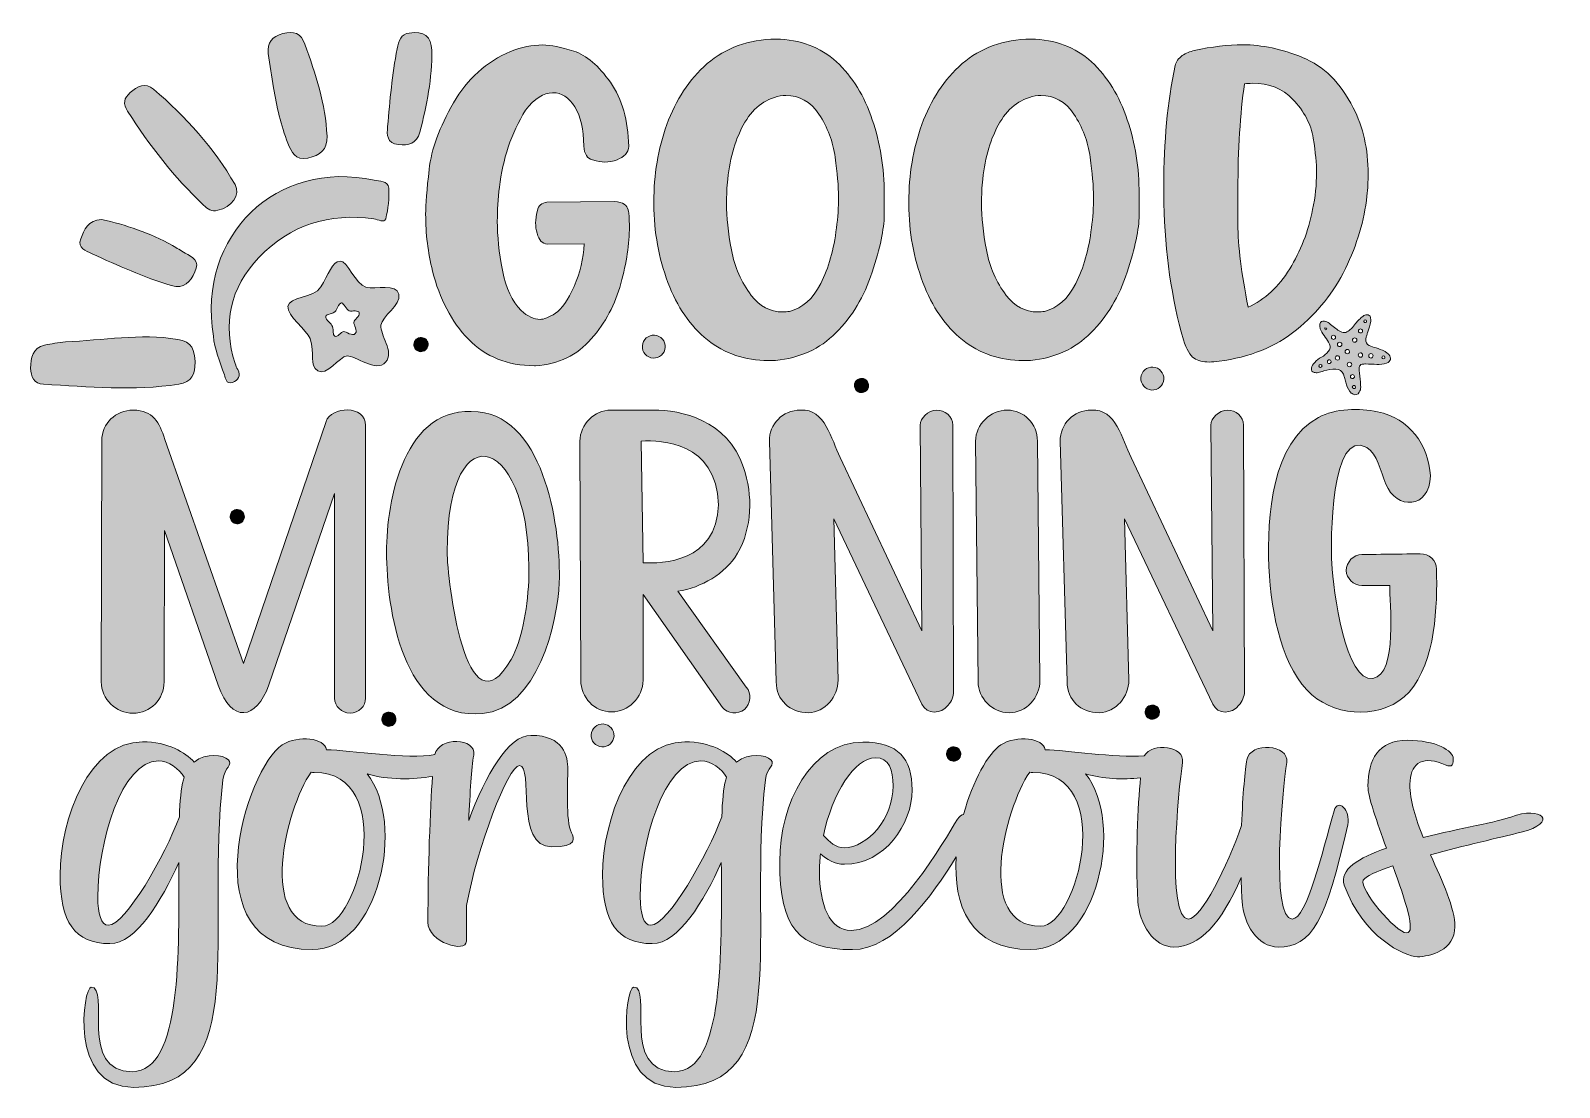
# Model space of a CAD drawing. Header units: inches. Extents: x 43 to 1037, y -884 to -197.
import ezdxf

# ---------------------------------------------------------------- set-up
doc = ezdxf.new("R2010")
doc.units = ezdxf.units.IN
doc.header["$MEASUREMENT"] = 0
doc.layers.add('Layer 1', color=7, linetype='Continuous')

# ---------------------------------------------------------------- blocks, each defined once
blk = doc.blocks.new('block 2')
at = {"layer": 'Layer 1', "true_color": 0xffffff}
h = blk.add_hatch(color=7, dxfattribs=at)
h.dxf.hatch_style = 2
edge = h.paths.add_edge_path()
edge.add_spline(control_points=[(392.09, -677.2), (392.09, -668.63), (389.62, -655.12), (368.11, -655.12), (353.48, -655.12), (338.56, -680.64), (327.7, -710.43), (328.48, -691.89), (329.56, -676.43), (330.91, -667.94), (332.75, -656.55), (308.25, -655.72), (305.62, -667.63), (288.01, -670.99), (250.63, -664.73), (235.18, -664.45), (234.38, -656.81), (216.79, -654.67), (206.49, -661.24), (183.23, -676.05), (145.87, -794.3), (225.88, -794.3), (269.19, -794.3), (287.09, -711.98), (261.56, -680.05), (274.88, -684.27), (292.02, -683.9), (304.14, -681.73), (302.61, -702.74), (301.13, -741.6), (301.13, -776.38), (301.13, -789.74), (326.17, -796.82), (326.17, -788.88), (326.17, -781.32), (326.23, -773.47), (326.31, -765.59), (332.89, -728.38), (353.38, -674.74), (360.7, -674.74), (370.16, -674.74), (357.11, -727.55), (381.72, -727.55), (398.53, -727.56), (396.32, -721.91), (394.47, -718.35), (390.6, -710.82), (392.09, -685.78), (392.09, -677.2)], knot_values=[0, 0, 0, 0, 1, 1, 1, 2, 2, 2, 3, 3, 3, 4, 4, 4, 5, 5, 5, 6, 6, 6, 7, 7, 7, 8, 8, 8, 9, 9, 9, 10, 10, 10, 11, 11, 11, 12, 12, 12, 13, 13, 13, 14, 14, 14, 15, 15, 15, 16, 16, 16, 16], degree=3, periodic=1)
edge = h.paths.add_edge_path()
edge.add_spline(control_points=[(232.22, -779.13), (189.72, -779.13), (208.7, -703.15), (225.19, -678.97), (225.89, -679.05), (226.47, -679.21), (227.28, -679.21), (281.57, -679.22), (256.54, -779.13), (232.22, -779.13)], knot_values=[0, 0, 0, 0, 1, 1, 1, 2, 2, 2, 3, 3, 3, 3], degree=3, periodic=1)
h = blk.add_hatch(color=7, dxfattribs=at)
h.dxf.hatch_style = 2
edge = h.paths.add_edge_path()
edge.add_spline(control_points=[(890.3, -704.14), (882.54, -730.74), (872.69, -774.43), (863.04, -774.43), (848.75, -774.43), (856.75, -689.66), (859.46, -672.65), (861.29, -661.17), (835.83, -658.83), (833.55, -671.07), (832.48, -676.84), (830.91, -693.36), (830.15, -713.6), (821, -739.96), (803.93, -774.43), (795.36, -774.43), (781.07, -774.43), (789.07, -689.66), (791.78, -672.65), (793.47, -662.11), (772.12, -659.29), (766.87, -668.37), (747.82, -669.78), (716.26, -664.7), (702.38, -664.45), (701.58, -656.81), (683.99, -654.67), (673.69, -661.24), (665.4, -666.51), (655.34, -684.91), (649.41, -706.41), (648.06, -706.78), (646.7, -707.73), (645.55, -709.52), (636.54, -723.47), (604.06, -781.9), (576.3, -781.9), (561.93, -781.9), (555.73, -764.68), (555.73, -743.72), (555.73, -739.85), (556, -735.95), (556.4, -732.08), (560.29, -735.68), (565.48, -738.88), (572.01, -738.88), (598.05, -738.88), (615.97, -712.8), (615.97, -690.52), (615.98, -670.16), (606.97, -659.46), (583.84, -659.46), (550.13, -659.46), (529.85, -699.17), (529.85, -737.09), (529.85, -780.53), (542.27, -794.3), (577.24, -794.3), (604.19, -794.3), (628.73, -759.58), (644.61, -734.05), (642.58, -765.19), (653.38, -794.3), (693.07, -794.3), (736.38, -794.3), (754.28, -711.98), (728.75, -680.05), (739.7, -683.52), (753.23, -683.88), (764.43, -682.7), (762.71, -700.64), (761.04, -733.15), (762.75, -762.81), (763.59, -777.51), (772.97, -792.61), (786.18, -792.61), (802.78, -792.61), (817.15, -777.06), (829.84, -747.46), (829.95, -752.6), (830.14, -757.75), (830.43, -762.81), (831.28, -777.51), (840.64, -792.61), (853.89, -792.61), (876.01, -792.61), (885.02, -775.86), (899.12, -713.12), (901.17, -703.92), (892.85, -695.4), (890.3, -704.14)], knot_values=[0, 0, 0, 0, 1, 1, 1, 2, 2, 2, 3, 3, 3, 4, 4, 4, 5, 5, 5, 6, 6, 6, 7, 7, 7, 8, 8, 8, 9, 9, 9, 10, 10, 10, 11, 11, 11, 12, 12, 12, 13, 13, 13, 14, 14, 14, 15, 15, 15, 16, 16, 16, 17, 17, 17, 18, 18, 18, 19, 19, 19, 20, 20, 20, 21, 21, 21, 22, 22, 22, 23, 23, 23, 24, 24, 24, 25, 25, 25, 26, 26, 26, 27, 27, 27, 28, 28, 28, 29, 29, 29, 30, 30, 30, 30], degree=3, periodic=1)
edge = h.paths.add_edge_path()
edge.add_spline(control_points=[(591.98, -669.64), (601.05, -669.64), (603.53, -677.66), (603.53, -687.82), (603.53, -709.24), (586.94, -728.08), (571.77, -728.08), (566.29, -728.09), (562.24, -724.31), (558.29, -720.2), (564, -692.92), (578.44, -669.64), (591.98, -669.64)], knot_values=[0, 0, 0, 0, 1, 1, 1, 2, 2, 2, 3, 3, 3, 4, 4, 4, 4], degree=3, periodic=1)
edge = h.paths.add_edge_path()
edge.add_spline(control_points=[(699.42, -779.13), (656.92, -779.13), (675.89, -703.15), (692.39, -678.97), (693.09, -679.05), (693.66, -679.21), (694.48, -679.21), (748.77, -679.22), (723.73, -779.13), (699.42, -779.13)], knot_values=[0, 0, 0, 0, 1, 1, 1, 2, 2, 2, 3, 3, 3, 3], degree=3, periodic=1)
h = blk.add_hatch(color=7, dxfattribs=at)
h.dxf.hatch_style = 2
edge = h.paths.add_edge_path()
edge.add_spline(control_points=[(149.19, -672.49), (143.37, -666.11), (132.17, -659.3), (115.51, -659.3), (81.09, -659.3), (62.03, -708.61), (62.03, -746.01), (62.03, -776.24), (71.44, -790.42), (94.36, -790.42), (111.21, -790.42), (127.83, -762.99), (139.22, -737.7), (139.39, -795.52), (141.12, -873.6), (108.99, -873.6), (73.39, -873.6), (94.89, -818.61), (82.21, -818.61), (77.27, -818.61), (67.05, -883.82), (109.7, -883.82), (187.24, -883.82), (156.23, -783.36), (167.85, -683.96), (168.81, -675.84), (174.73, -674.27), (171.39, -670.92), (168.2, -667.74), (157.09, -666.02), (149.19, -672.49)], knot_values=[0, 0, 0, 0, 1, 1, 1, 2, 2, 2, 3, 3, 3, 4, 4, 4, 5, 5, 5, 6, 6, 6, 7, 7, 7, 8, 8, 8, 9, 9, 9, 10, 10, 10, 10], degree=3, periodic=1)
edge = h.paths.add_edge_path()
edge.add_spline(control_points=[(142.13, -683.96), (140.63, -689.47), (139.88, -697.82), (139.53, -708), (130.3, -732.86), (104.65, -778.43), (93.3, -778.43), (88.75, -778.43), (86.49, -771), (86.49, -760.09), (86.49, -724.85), (101.9, -671.62), (125.93, -671.62), (132.5, -671.62), (139.62, -676.91), (142.68, -682.33), (142.49, -682.88), (142.28, -683.38), (142.13, -683.96)], knot_values=[0, 0, 0, 0, 1, 1, 1, 2, 2, 2, 3, 3, 3, 4, 4, 4, 5, 5, 5, 6, 6, 6, 6], degree=3, periodic=1)
h = blk.add_hatch(color=7, dxfattribs=at)
h.dxf.hatch_style = 2
edge = h.paths.add_edge_path()
edge.add_spline(control_points=[(501.87, -672.49), (496.05, -666.11), (484.85, -659.3), (468.18, -659.3), (433.76, -659.3), (414.71, -708.61), (414.71, -746.01), (414.71, -776.24), (424.12, -790.42), (447.04, -790.42), (463.88, -790.42), (480.51, -762.99), (491.9, -737.7), (492.07, -795.52), (493.8, -873.6), (461.67, -873.6), (426.07, -873.6), (447.57, -818.61), (434.89, -818.61), (429.95, -818.61), (419.73, -883.82), (462.38, -883.82), (539.92, -883.82), (508.9, -783.36), (520.53, -683.96), (521.48, -675.84), (527.41, -674.27), (524.06, -670.92), (520.88, -667.74), (509.77, -666.02), (501.87, -672.49)], knot_values=[0, 0, 0, 0, 1, 1, 1, 2, 2, 2, 3, 3, 3, 4, 4, 4, 5, 5, 5, 6, 6, 6, 7, 7, 7, 8, 8, 8, 9, 9, 9, 10, 10, 10, 10], degree=3, periodic=1)
edge = h.paths.add_edge_path()
edge.add_spline(control_points=[(494.81, -683.96), (493.31, -689.47), (492.56, -697.82), (492.21, -708), (482.97, -732.86), (457.33, -778.43), (445.98, -778.43), (441.43, -778.43), (439.17, -771), (439.17, -760.09), (439.17, -724.85), (454.58, -671.62), (478.61, -671.62), (485.18, -671.62), (492.3, -676.91), (495.36, -682.33), (495.17, -682.88), (494.96, -683.38), (494.81, -683.96)], knot_values=[0, 0, 0, 0, 1, 1, 1, 2, 2, 2, 3, 3, 3, 4, 4, 4, 5, 5, 5, 6, 6, 6, 6], degree=3, periodic=1)
h = blk.add_hatch(color=7, dxfattribs=at)
h.dxf.hatch_style = 2
edge = h.paths.add_edge_path()
edge.add_spline(control_points=[(1005.15, -708.18), (997.15, -711.3), (972.21, -715.43), (948.23, -721.4), (943.39, -709.38), (939.58, -697.45), (939.58, -686.86), (939.58, -674.53), (946.65, -667.83), (960.38, -673.47), (966.6, -676.03), (967.79, -675.58), (967.79, -670.29), (967.79, -665.01), (956.52, -658.3), (937.83, -658.3), (919.16, -658.3), (912.29, -670.79), (912.29, -688.07), (912.29, -694.87), (918.07, -711.14), (924.34, -728.34), (906.3, -734.62), (893.45, -742.46), (896.95, -752.41), (908.75, -785.95), (936.42, -798.94), (944.53, -798.94), (952.63, -798.94), (968.86, -794.65), (968.86, -779.45), (968.86, -767.16), (960.7, -750.23), (952.99, -732.65), (974.31, -726.91), (998.19, -721.41), (1011.85, -718.04), (1036.79, -711.88), (1025.05, -700.41), (1005.15, -708.18)], knot_values=[0, 0, 0, 0, 1, 1, 1, 2, 2, 2, 3, 3, 3, 4, 4, 4, 5, 5, 5, 6, 6, 6, 7, 7, 7, 8, 8, 8, 9, 9, 9, 10, 10, 10, 11, 11, 11, 12, 12, 12, 13, 13, 13, 13], degree=3, periodic=1)
edge = h.paths.add_edge_path()
edge.add_spline(control_points=[(937.46, -783.44), (930.41, -783.44), (906.45, -754.88), (909.28, -749.25), (910.59, -746.63), (918.05, -743.35), (928.52, -739.88), (936.7, -762.47), (943.68, -783.44), (937.46, -783.44)], knot_values=[0, 0, 0, 0, 1, 1, 1, 2, 2, 2, 3, 3, 3, 3], degree=3, periodic=1)
at = {"layer": 'Layer 1', "lineweight": 0}
for points, knots in [([(392.09, -677.2), (392.09, -668.63), (389.62, -655.12), (368.11, -655.12), (353.48, -655.12), (338.56, -680.64), (327.7, -710.43), (328.48, -691.89), (329.56, -676.43), (330.91, -667.94), (332.75, -656.55), (308.25, -655.72), (305.62, -667.63), (288.01, -670.99), (250.63, -664.73), (235.18, -664.45), (234.38, -656.81), (216.79, -654.67), (206.49, -661.24), (183.23, -676.05), (145.87, -794.3), (225.88, -794.3), (269.19, -794.3), (287.09, -711.98), (261.56, -680.05), (274.88, -684.27), (292.02, -683.9), (304.14, -681.73), (302.61, -702.74), (301.13, -741.6), (301.13, -776.38), (301.13, -789.74), (326.17, -796.82), (326.17, -788.88), (326.17, -781.32), (326.23, -773.47), (326.31, -765.59), (332.89, -728.38), (353.38, -674.74), (360.7, -674.74), (370.16, -674.74), (357.11, -727.55), (381.72, -727.55), (398.53, -727.56), (396.32, -721.91), (394.47, -718.35), (390.6, -710.82), (392.09, -685.78), (392.09, -677.2)], [0, 0, 0, 0, 1, 1, 1, 2, 2, 2, 3, 3, 3, 4, 4, 4, 5, 5, 5, 6, 6, 6, 7, 7, 7, 8, 8, 8, 9, 9, 9, 10, 10, 10, 11, 11, 11, 12, 12, 12, 13, 13, 13, 14, 14, 14, 15, 15, 15, 16, 16, 16, 16]), ([(890.3, -704.14), (882.54, -730.74), (872.69, -774.43), (863.04, -774.43), (848.75, -774.43), (856.75, -689.66), (859.46, -672.65), (861.29, -661.17), (835.83, -658.83), (833.55, -671.07), (832.48, -676.84), (830.91, -693.36), (830.15, -713.6), (821, -739.96), (803.93, -774.43), (795.36, -774.43), (781.07, -774.43), (789.07, -689.66), (791.78, -672.65), (793.47, -662.11), (772.12, -659.29), (766.87, -668.37), (747.82, -669.78), (716.26, -664.7), (702.38, -664.45), (701.58, -656.81), (683.99, -654.67), (673.69, -661.24), (665.4, -666.51), (655.34, -684.91), (649.41, -706.41), (648.06, -706.78), (646.7, -707.73), (645.55, -709.52), (636.54, -723.47), (604.06, -781.9), (576.3, -781.9), (561.93, -781.9), (555.73, -764.68), (555.73, -743.72), (555.73, -739.85), (556, -735.95), (556.4, -732.08), (560.29, -735.68), (565.48, -738.88), (572.01, -738.88), (598.05, -738.88), (615.97, -712.8), (615.97, -690.52), (615.98, -670.16), (606.97, -659.46), (583.84, -659.46), (550.13, -659.46), (529.85, -699.17), (529.85, -737.09), (529.85, -780.53), (542.27, -794.3), (577.24, -794.3), (604.19, -794.3), (628.73, -759.58), (644.61, -734.05), (642.58, -765.19), (653.38, -794.3), (693.07, -794.3), (736.38, -794.3), (754.28, -711.98), (728.75, -680.05), (739.7, -683.52), (753.23, -683.88), (764.43, -682.7), (762.71, -700.64), (761.04, -733.15), (762.75, -762.81), (763.59, -777.51), (772.97, -792.61), (786.18, -792.61), (802.78, -792.61), (817.15, -777.06), (829.84, -747.46), (829.95, -752.6), (830.14, -757.75), (830.43, -762.81), (831.28, -777.51), (840.64, -792.61), (853.89, -792.61), (876.01, -792.61), (885.02, -775.86), (899.12, -713.12), (901.17, -703.92), (892.85, -695.4), (890.3, -704.14)], [0, 0, 0, 0, 1, 1, 1, 2, 2, 2, 3, 3, 3, 4, 4, 4, 5, 5, 5, 6, 6, 6, 7, 7, 7, 8, 8, 8, 9, 9, 9, 10, 10, 10, 11, 11, 11, 12, 12, 12, 13, 13, 13, 14, 14, 14, 15, 15, 15, 16, 16, 16, 17, 17, 17, 18, 18, 18, 19, 19, 19, 20, 20, 20, 21, 21, 21, 22, 22, 22, 23, 23, 23, 24, 24, 24, 25, 25, 25, 26, 26, 26, 27, 27, 27, 28, 28, 28, 29, 29, 29, 30, 30, 30, 30]), ([(149.19, -672.49), (143.37, -666.11), (132.17, -659.3), (115.51, -659.3), (81.09, -659.3), (62.03, -708.61), (62.03, -746.01), (62.03, -776.24), (71.44, -790.42), (94.36, -790.42), (111.21, -790.42), (127.83, -762.99), (139.22, -737.7), (139.39, -795.52), (141.12, -873.6), (108.99, -873.6), (73.39, -873.6), (94.89, -818.61), (82.21, -818.61), (77.27, -818.61), (67.05, -883.82), (109.7, -883.82), (187.24, -883.82), (156.23, -783.36), (167.85, -683.96), (168.81, -675.84), (174.73, -674.27), (171.39, -670.92), (168.2, -667.74), (157.09, -666.02), (149.19, -672.49)], [0, 0, 0, 0, 1, 1, 1, 2, 2, 2, 3, 3, 3, 4, 4, 4, 5, 5, 5, 6, 6, 6, 7, 7, 7, 8, 8, 8, 9, 9, 9, 10, 10, 10, 10]), ([(501.87, -672.49), (496.05, -666.11), (484.85, -659.3), (468.18, -659.3), (433.76, -659.3), (414.71, -708.61), (414.71, -746.01), (414.71, -776.24), (424.12, -790.42), (447.04, -790.42), (463.88, -790.42), (480.51, -762.99), (491.9, -737.7), (492.07, -795.52), (493.8, -873.6), (461.67, -873.6), (426.07, -873.6), (447.57, -818.61), (434.89, -818.61), (429.95, -818.61), (419.73, -883.82), (462.38, -883.82), (539.92, -883.82), (508.9, -783.36), (520.53, -683.96), (521.48, -675.84), (527.41, -674.27), (524.06, -670.92), (520.88, -667.74), (509.77, -666.02), (501.87, -672.49)], [0, 0, 0, 0, 1, 1, 1, 2, 2, 2, 3, 3, 3, 4, 4, 4, 5, 5, 5, 6, 6, 6, 7, 7, 7, 8, 8, 8, 9, 9, 9, 10, 10, 10, 10]), ([(1005.15, -708.18), (997.15, -711.3), (972.21, -715.43), (948.23, -721.4), (943.39, -709.38), (939.58, -697.45), (939.58, -686.86), (939.58, -674.53), (946.65, -667.83), (960.38, -673.47), (966.6, -676.03), (967.79, -675.58), (967.79, -670.29), (967.79, -665.01), (956.52, -658.3), (937.83, -658.3), (919.16, -658.3), (912.29, -670.79), (912.29, -688.07), (912.29, -694.87), (918.07, -711.14), (924.34, -728.34), (906.3, -734.62), (893.45, -742.46), (896.95, -752.41), (908.75, -785.95), (936.42, -798.94), (944.53, -798.94), (952.63, -798.94), (968.86, -794.65), (968.86, -779.45), (968.86, -767.16), (960.7, -750.23), (952.99, -732.65), (974.31, -726.91), (998.19, -721.41), (1011.85, -718.04), (1036.79, -711.88), (1025.05, -700.41), (1005.15, -708.18)], [0, 0, 0, 0, 1, 1, 1, 2, 2, 2, 3, 3, 3, 4, 4, 4, 5, 5, 5, 6, 6, 6, 7, 7, 7, 8, 8, 8, 9, 9, 9, 10, 10, 10, 11, 11, 11, 12, 12, 12, 13, 13, 13, 13]), ([(142.13, -683.96), (140.63, -689.47), (139.88, -697.82), (139.53, -708), (130.3, -732.86), (104.65, -778.43), (93.3, -778.43), (88.75, -778.43), (86.49, -771), (86.49, -760.09), (86.49, -724.85), (101.9, -671.62), (125.93, -671.62), (132.5, -671.62), (139.62, -676.91), (142.68, -682.33), (142.49, -682.88), (142.28, -683.38), (142.13, -683.96)], [0, 0, 0, 0, 1, 1, 1, 2, 2, 2, 3, 3, 3, 4, 4, 4, 5, 5, 5, 6, 6, 6, 6]), ([(494.81, -683.96), (493.31, -689.47), (492.56, -697.82), (492.21, -708), (482.97, -732.86), (457.33, -778.43), (445.98, -778.43), (441.43, -778.43), (439.17, -771), (439.17, -760.09), (439.17, -724.85), (454.58, -671.62), (478.61, -671.62), (485.18, -671.62), (492.3, -676.91), (495.36, -682.33), (495.17, -682.88), (494.96, -683.38), (494.81, -683.96)], [0, 0, 0, 0, 1, 1, 1, 2, 2, 2, 3, 3, 3, 4, 4, 4, 5, 5, 5, 6, 6, 6, 6]), ([(591.98, -669.64), (601.05, -669.64), (603.53, -677.66), (603.53, -687.82), (603.53, -709.24), (586.94, -728.08), (571.77, -728.08), (566.29, -728.09), (562.24, -724.31), (558.29, -720.2), (564, -692.92), (578.44, -669.64), (591.98, -669.64)], [0, 0, 0, 0, 1, 1, 1, 2, 2, 2, 3, 3, 3, 4, 4, 4, 4]), ([(232.22, -779.13), (189.72, -779.13), (208.7, -703.15), (225.19, -678.97), (225.89, -679.05), (226.47, -679.21), (227.28, -679.21), (281.57, -679.22), (256.54, -779.13), (232.22, -779.13)], [0, 0, 0, 0, 1, 1, 1, 2, 2, 2, 3, 3, 3, 3]), ([(699.42, -779.13), (656.92, -779.13), (675.89, -703.15), (692.39, -678.97), (693.09, -679.05), (693.66, -679.21), (694.48, -679.21), (748.77, -679.22), (723.73, -779.13), (699.42, -779.13)], [0, 0, 0, 0, 1, 1, 1, 2, 2, 2, 3, 3, 3, 3]), ([(937.46, -783.44), (930.41, -783.44), (906.45, -754.88), (909.28, -749.25), (910.59, -746.63), (918.05, -743.35), (928.52, -739.88), (936.7, -762.47), (943.68, -783.44), (937.46, -783.44)], [0, 0, 0, 0, 1, 1, 1, 2, 2, 2, 3, 3, 3, 3])]:
    blk.add_open_spline(points, degree=3, knots=knots, dxfattribs=at)
blk = doc.blocks.new('block 3')
at = {"layer": 'Layer 1', "true_color": 0xffffff}
h = blk.add_hatch(color=7, dxfattribs=at)
h.dxf.hatch_style = 2
edge = h.paths.add_edge_path()
edge.add_spline(control_points=[(89.09, -463.63), (89.09, -452.45), (98.31, -443.8), (109.48, -443.8), (122.61, -443.8), (126.52, -451.9), (130.15, -462.79), (130.15, -462.79), (181.26, -608.31), (181.26, -608.31), (181.26, -608.31), (234.89, -451.06), (234.89, -451.06), (238.24, -441.28), (260.59, -440.17), (260.59, -453.85), (260.59, -453.85), (260.59, -630.93), (260.59, -630.93), (260.59, -635.96), (256.4, -640.71), (250.53, -640.71), (244.95, -640.71), (240.48, -635.96), (240.48, -630.93), (240.48, -630.93), (240.48, -497.98), (240.48, -497.98), (240.48, -497.98), (197.74, -622.27), (197.74, -622.27), (189.64, -645.18), (173.44, -647.41), (164.78, -622.55), (164.78, -622.55), (129.87, -522), (129.87, -522), (129.87, -522), (129.59, -620.32), (129.59, -620.32), (129.59, -631.77), (120.66, -640.71), (109.48, -640.71), (98.31, -640.71), (88.81, -631.77), (88.81, -620.32), (88.81, -620.32), (89.09, -463.63), (89.09, -463.63)], knot_values=[0, 0, 0, 0, 1, 1, 1, 2, 2, 2, 3, 3, 3, 4, 4, 4, 5, 5, 5, 6, 6, 6, 7, 7, 7, 8, 8, 8, 9, 9, 9, 10, 10, 10, 11, 11, 11, 12, 12, 12, 13, 13, 13, 14, 14, 14, 15, 15, 15, 16, 16, 16, 16], degree=3, periodic=1)
h = blk.add_hatch(color=7, dxfattribs=at)
h.dxf.hatch_style = 2
edge = h.paths.add_edge_path()
edge.add_spline(control_points=[(386.55, -555.8), (385.43, -582.05), (372.3, -637.92), (336.55, -640.99), (284.32, -645.74), (274.27, -572), (274.27, -535.97), (274.27, -502.73), (285.44, -439.33), (333.76, -444.92), (378.17, -448.83), (387.67, -523.96), (386.55, -555.8)], knot_values=[0, 0, 0, 0, 1, 1, 1, 2, 2, 2, 3, 3, 3, 4, 4, 4, 4], degree=3, periodic=1)
edge = h.paths.add_edge_path()
edge.add_spline(control_points=[(355.27, -605.8), (361.97, -593.51), (365.6, -574.79), (366.72, -554.68), (369.79, -461.39), (313.65, -440.45), (313.65, -535.97), (313.65, -553.01), (325.66, -657.19), (355.27, -605.8)], knot_values=[0, 0, 0, 0, 1, 1, 1, 2, 2, 2, 3, 3, 3, 3], degree=3, periodic=1)
h = blk.add_hatch(color=7, dxfattribs=at)
h.dxf.hatch_style = 2
edge = h.paths.add_edge_path()
edge.add_spline(control_points=[(399.95, -463.91), (399.95, -453.01), (409.45, -443.8), (420.06, -443.8), (428.44, -443.8), (438.78, -443.8), (447.71, -443.8), (465.87, -443.8), (495.47, -449.66), (506.37, -480.95), (512.51, -499.1), (511.95, -520.61), (502.46, -536.81), (494.36, -550.21), (478.99, -559.15), (463.63, -561.39), (463.63, -561.39), (508.04, -623.67), (508.04, -623.67), (511.95, -627.86), (510.84, -634.84), (506.93, -638.19), (502.46, -641.55), (496.03, -640.99), (492.68, -637.08), (492.68, -637.08), (441.01, -563.62), (441.01, -563.62), (441.01, -563.62), (441.01, -619.2), (441.01, -619.2), (441.01, -630.65), (431.23, -639.87), (420.62, -639.87), (409.45, -639.87), (400.51, -630.65), (400.51, -619.2), (400.51, -619.2), (399.95, -463.91), (399.95, -463.91)], knot_values=[0, 0, 0, 0, 1, 1, 1, 2, 2, 2, 3, 3, 3, 4, 4, 4, 5, 5, 5, 6, 6, 6, 7, 7, 7, 8, 8, 8, 9, 9, 9, 10, 10, 10, 11, 11, 11, 12, 12, 12, 13, 13, 13, 13], degree=3, periodic=1)
edge = h.paths.add_edge_path()
edge.add_spline(control_points=[(439.89, -463.91), (439.89, -463.91), (441.01, -542.95), (441.01, -542.95), (453.58, -543.51), (488.49, -542.95), (490.17, -505.25), (488.49, -463.91), (453.02, -463.35), (439.89, -463.91)], knot_values=[0, 0, 0, 0, 1, 1, 1, 2, 2, 2, 3, 3, 3, 3], degree=3, periodic=1)
h = blk.add_hatch(color=7, dxfattribs=at)
h.dxf.hatch_style = 2
edge = h.paths.add_edge_path()
edge.add_spline(control_points=[(523.12, -463.91), (523.12, -453.01), (531.5, -443.8), (543.51, -443.8), (559.43, -442.68), (563.34, -462.79), (569.21, -474.52), (569.21, -474.52), (622.28, -587.08), (622.28, -587.08), (622.28, -587.08), (621.16, -453.57), (621.16, -453.57), (621.16, -449.1), (626.19, -443.8), (632.05, -443.8), (637.08, -443.8), (642.39, -447.71), (642.39, -453.57), (642.39, -453.57), (642.94, -626.74), (642.94, -626.74), (642.94, -629.54), (641.55, -633.17), (639.31, -635.4), (634.84, -641.55), (625.63, -641.55), (622.28, -634.84), (622.28, -634.84), (565.02, -514.46), (565.02, -514.46), (565.02, -514.46), (567.81, -619.2), (567.81, -619.2), (567.81, -630.1), (559.43, -639.87), (548.54, -640.43), (536.53, -640.43), (527.59, -632.05), (527.59, -620.32), (527.59, -620.32), (523.12, -463.91), (523.12, -463.91)], knot_values=[0, 0, 0, 0, 1, 1, 1, 2, 2, 2, 3, 3, 3, 4, 4, 4, 5, 5, 5, 6, 6, 6, 7, 7, 7, 8, 8, 8, 9, 9, 9, 10, 10, 10, 11, 11, 11, 12, 12, 12, 13, 13, 13, 14, 14, 14, 14], degree=3, periodic=1)
h = blk.add_hatch(color=7, dxfattribs=at)
h.dxf.hatch_style = 2
edge = h.paths.add_edge_path()
edge.add_spline(control_points=[(657.19, -463.91), (657.19, -453.01), (666.96, -443.8), (677.85, -443.8), (688.47, -443.8), (697.4, -452.45), (697.4, -463.91), (697.4, -463.91), (699.08, -619.2), (699.08, -619.2), (699.08, -630.65), (690.14, -640.43), (678.97, -640.43), (668.08, -640.43), (658.86, -630.65), (658.86, -620.32), (658.86, -620.32), (657.19, -463.91), (657.19, -463.91)], knot_values=[0, 0, 0, 0, 1, 1, 1, 2, 2, 2, 3, 3, 3, 4, 4, 4, 5, 5, 5, 6, 6, 6, 6], degree=3, periodic=1)
h = blk.add_hatch(color=7, dxfattribs=at)
h.dxf.hatch_style = 2
edge = h.paths.add_edge_path()
edge.add_spline(control_points=[(712.21, -463.91), (712.21, -453.01), (720.58, -443.8), (732.59, -443.8), (748.51, -442.68), (752.42, -462.79), (758.29, -474.52), (758.29, -474.52), (811.36, -587.08), (811.36, -587.08), (811.36, -587.08), (810.24, -453.57), (810.24, -453.57), (810.24, -449.1), (815.27, -443.8), (821.13, -443.8), (826.16, -443.8), (831.47, -447.71), (831.47, -453.57), (831.47, -453.57), (832.03, -626.74), (832.03, -626.74), (832.03, -629.54), (830.63, -633.17), (828.4, -635.4), (823.93, -641.55), (814.71, -641.55), (811.36, -634.84), (811.36, -634.84), (754.1, -514.46), (754.1, -514.46), (754.1, -514.46), (756.89, -619.2), (756.89, -619.2), (756.89, -630.1), (748.51, -639.87), (737.62, -640.43), (725.61, -640.43), (716.67, -632.05), (716.67, -620.32), (716.67, -620.32), (712.21, -463.91), (712.21, -463.91)], knot_values=[0, 0, 0, 0, 1, 1, 1, 2, 2, 2, 3, 3, 3, 4, 4, 4, 5, 5, 5, 6, 6, 6, 7, 7, 7, 8, 8, 8, 9, 9, 9, 10, 10, 10, 11, 11, 11, 12, 12, 12, 13, 13, 13, 14, 14, 14, 14], degree=3, periodic=1)
h = blk.add_hatch(color=7, dxfattribs=at)
h.dxf.hatch_style = 2
edge = h.paths.add_edge_path()
edge.add_spline(control_points=[(923.92, -491.84), (920.29, -483.18), (918.61, -472.29), (911.63, -468.1), (888.17, -454.69), (887.88, -529.27), (888.72, -543.51), (889.84, -560.55), (897.66, -621.16), (915.54, -618.08), (931.74, -615.57), (926.43, -567.81), (926.43, -557.75), (926.43, -557.75), (908.27, -557.75), (908.27, -557.75), (902.97, -557.75), (898.22, -553.01), (898.22, -547.98), (898.22, -542.39), (902.97, -537.64), (908.27, -537.64), (909.39, -537.64), (946.26, -537.09), (946.26, -537.09), (952.13, -537.09), (956.87, -541.27), (956.87, -547.14), (957.43, -570.04), (956.59, -607.47), (939, -627.02), (922.8, -644.62), (892.63, -643.5), (875.88, -628.7), (857.16, -612.22), (849.34, -577.86), (847.94, -545.46), (846.55, -512.51), (849.9, -464.75), (880.06, -448.54), (891.24, -442.68), (906.88, -442.12), (918.61, -444.92), (939.28, -449.1), (951.57, -466.14), (952.96, -486.53), (952.41, -508.32), (930.62, -508.6), (923.92, -491.84)], knot_values=[0, 0, 0, 0, 1, 1, 1, 2, 2, 2, 3, 3, 3, 4, 4, 4, 5, 5, 5, 6, 6, 6, 7, 7, 7, 8, 8, 8, 9, 9, 9, 10, 10, 10, 11, 11, 11, 12, 12, 12, 13, 13, 13, 14, 14, 14, 15, 15, 15, 16, 16, 16, 16], degree=3, periodic=1)
at = {"layer": 'Layer 1', "lineweight": 0}
for points, knots in [([(89.09, -463.63), (89.09, -452.45), (98.31, -443.8), (109.48, -443.8), (122.61, -443.8), (126.52, -451.9), (130.15, -462.79), (130.15, -462.79), (181.26, -608.31), (181.26, -608.31), (181.26, -608.31), (234.89, -451.06), (234.89, -451.06), (238.24, -441.28), (260.59, -440.17), (260.59, -453.85), (260.59, -453.85), (260.59, -630.93), (260.59, -630.93), (260.59, -635.96), (256.4, -640.71), (250.53, -640.71), (244.95, -640.71), (240.48, -635.96), (240.48, -630.93), (240.48, -630.93), (240.48, -497.98), (240.48, -497.98), (240.48, -497.98), (197.74, -622.27), (197.74, -622.27), (189.64, -645.18), (173.44, -647.41), (164.78, -622.55), (164.78, -622.55), (129.87, -522), (129.87, -522), (129.87, -522), (129.59, -620.32), (129.59, -620.32), (129.59, -631.77), (120.66, -640.71), (109.48, -640.71), (98.31, -640.71), (88.81, -631.77), (88.81, -620.32), (88.81, -620.32), (89.09, -463.63), (89.09, -463.63)], [0, 0, 0, 0, 1, 1, 1, 2, 2, 2, 3, 3, 3, 4, 4, 4, 5, 5, 5, 6, 6, 6, 7, 7, 7, 8, 8, 8, 9, 9, 9, 10, 10, 10, 11, 11, 11, 12, 12, 12, 13, 13, 13, 14, 14, 14, 15, 15, 15, 16, 16, 16, 16]), ([(386.55, -555.8), (385.43, -582.05), (372.3, -637.92), (336.55, -640.99), (284.32, -645.74), (274.27, -572), (274.27, -535.97), (274.27, -502.73), (285.44, -439.33), (333.76, -444.92), (378.17, -448.83), (387.67, -523.96), (386.55, -555.8)], [0, 0, 0, 0, 1, 1, 1, 2, 2, 2, 3, 3, 3, 4, 4, 4, 4]), ([(355.27, -605.8), (361.97, -593.51), (365.6, -574.79), (366.72, -554.68), (369.79, -461.39), (313.65, -440.45), (313.65, -535.97), (313.65, -553.01), (325.66, -657.19), (355.27, -605.8)], [0, 0, 0, 0, 1, 1, 1, 2, 2, 2, 3, 3, 3, 3]), ([(399.95, -463.91), (399.95, -453.01), (409.45, -443.8), (420.06, -443.8), (428.44, -443.8), (438.78, -443.8), (447.71, -443.8), (465.87, -443.8), (495.47, -449.66), (506.37, -480.95), (512.51, -499.1), (511.95, -520.61), (502.46, -536.81), (494.36, -550.21), (478.99, -559.15), (463.63, -561.39), (463.63, -561.39), (508.04, -623.67), (508.04, -623.67), (511.95, -627.86), (510.84, -634.84), (506.93, -638.19), (502.46, -641.55), (496.03, -640.99), (492.68, -637.08), (492.68, -637.08), (441.01, -563.62), (441.01, -563.62), (441.01, -563.62), (441.01, -619.2), (441.01, -619.2), (441.01, -630.65), (431.23, -639.87), (420.62, -639.87), (409.45, -639.87), (400.51, -630.65), (400.51, -619.2), (400.51, -619.2), (399.95, -463.91), (399.95, -463.91)], [0, 0, 0, 0, 1, 1, 1, 2, 2, 2, 3, 3, 3, 4, 4, 4, 5, 5, 5, 6, 6, 6, 7, 7, 7, 8, 8, 8, 9, 9, 9, 10, 10, 10, 11, 11, 11, 12, 12, 12, 13, 13, 13, 13]), ([(523.12, -463.91), (523.12, -453.01), (531.5, -443.8), (543.51, -443.8), (559.43, -442.68), (563.34, -462.79), (569.21, -474.52), (569.21, -474.52), (622.28, -587.08), (622.28, -587.08), (622.28, -587.08), (621.16, -453.57), (621.16, -453.57), (621.16, -449.1), (626.19, -443.8), (632.05, -443.8), (637.08, -443.8), (642.39, -447.71), (642.39, -453.57), (642.39, -453.57), (642.94, -626.74), (642.94, -626.74), (642.94, -629.54), (641.55, -633.17), (639.31, -635.4), (634.84, -641.55), (625.63, -641.55), (622.28, -634.84), (622.28, -634.84), (565.02, -514.46), (565.02, -514.46), (565.02, -514.46), (567.81, -619.2), (567.81, -619.2), (567.81, -630.1), (559.43, -639.87), (548.54, -640.43), (536.53, -640.43), (527.59, -632.05), (527.59, -620.32), (527.59, -620.32), (523.12, -463.91), (523.12, -463.91)], [0, 0, 0, 0, 1, 1, 1, 2, 2, 2, 3, 3, 3, 4, 4, 4, 5, 5, 5, 6, 6, 6, 7, 7, 7, 8, 8, 8, 9, 9, 9, 10, 10, 10, 11, 11, 11, 12, 12, 12, 13, 13, 13, 14, 14, 14, 14]), ([(657.19, -463.91), (657.19, -453.01), (666.96, -443.8), (677.85, -443.8), (688.47, -443.8), (697.4, -452.45), (697.4, -463.91), (697.4, -463.91), (699.08, -619.2), (699.08, -619.2), (699.08, -630.65), (690.14, -640.43), (678.97, -640.43), (668.08, -640.43), (658.86, -630.65), (658.86, -620.32), (658.86, -620.32), (657.19, -463.91), (657.19, -463.91)], [0, 0, 0, 0, 1, 1, 1, 2, 2, 2, 3, 3, 3, 4, 4, 4, 5, 5, 5, 6, 6, 6, 6]), ([(712.21, -463.91), (712.21, -453.01), (720.58, -443.8), (732.59, -443.8), (748.51, -442.68), (752.42, -462.79), (758.29, -474.52), (758.29, -474.52), (811.36, -587.08), (811.36, -587.08), (811.36, -587.08), (810.24, -453.57), (810.24, -453.57), (810.24, -449.1), (815.27, -443.8), (821.13, -443.8), (826.16, -443.8), (831.47, -447.71), (831.47, -453.57), (831.47, -453.57), (832.03, -626.74), (832.03, -626.74), (832.03, -629.54), (830.63, -633.17), (828.4, -635.4), (823.93, -641.55), (814.71, -641.55), (811.36, -634.84), (811.36, -634.84), (754.1, -514.46), (754.1, -514.46), (754.1, -514.46), (756.89, -619.2), (756.89, -619.2), (756.89, -630.1), (748.51, -639.87), (737.62, -640.43), (725.61, -640.43), (716.67, -632.05), (716.67, -620.32), (716.67, -620.32), (712.21, -463.91), (712.21, -463.91)], [0, 0, 0, 0, 1, 1, 1, 2, 2, 2, 3, 3, 3, 4, 4, 4, 5, 5, 5, 6, 6, 6, 7, 7, 7, 8, 8, 8, 9, 9, 9, 10, 10, 10, 11, 11, 11, 12, 12, 12, 13, 13, 13, 14, 14, 14, 14]), ([(923.92, -491.84), (920.29, -483.18), (918.61, -472.29), (911.63, -468.1), (888.17, -454.69), (887.88, -529.27), (888.72, -543.51), (889.84, -560.55), (897.66, -621.16), (915.54, -618.08), (931.74, -615.57), (926.43, -567.81), (926.43, -557.75), (926.43, -557.75), (908.27, -557.75), (908.27, -557.75), (902.97, -557.75), (898.22, -553.01), (898.22, -547.98), (898.22, -542.39), (902.97, -537.64), (908.27, -537.64), (909.39, -537.64), (946.26, -537.09), (946.26, -537.09), (952.13, -537.09), (956.87, -541.27), (956.87, -547.14), (957.43, -570.04), (956.59, -607.47), (939, -627.02), (922.8, -644.62), (892.63, -643.5), (875.88, -628.7), (857.16, -612.22), (849.34, -577.86), (847.94, -545.46), (846.55, -512.51), (849.9, -464.75), (880.06, -448.54), (891.24, -442.68), (906.88, -442.12), (918.61, -444.92), (939.28, -449.1), (951.57, -466.14), (952.96, -486.53), (952.41, -508.32), (930.62, -508.6), (923.92, -491.84)], [0, 0, 0, 0, 1, 1, 1, 2, 2, 2, 3, 3, 3, 4, 4, 4, 5, 5, 5, 6, 6, 6, 7, 7, 7, 8, 8, 8, 9, 9, 9, 10, 10, 10, 11, 11, 11, 12, 12, 12, 13, 13, 13, 14, 14, 14, 15, 15, 15, 16, 16, 16, 16]), ([(439.89, -463.91), (439.89, -463.91), (441.01, -542.95), (441.01, -542.95), (453.58, -543.51), (488.49, -542.95), (490.17, -505.25), (488.49, -463.91), (453.02, -463.35), (439.89, -463.91)], [0, 0, 0, 0, 1, 1, 1, 2, 2, 2, 3, 3, 3, 3])]:
    blk.add_open_spline(points, degree=3, knots=knots, dxfattribs=at)
blk = doc.blocks.new('block 5')
at = {"layer": 'Layer 1', "true_color": 0xffffff}
h = blk.add_hatch(color=7, dxfattribs=at)
h.dxf.hatch_style = 2
edge = h.paths.add_edge_path()
edge.add_spline(control_points=[(370.37, -414.91), (352.93, -414.91), (338.55, -409.18), (327.5, -397.73), (316.45, -386.28), (308.6, -371.5), (304.2, -353.39), (301.14, -341.41), (299.67, -329.16), (299.67, -316.52), (299.67, -310.13), (300.47, -300.41), (301.94, -287.36), (303.4, -274.31), (308.73, -259.93), (317.78, -244.22), (326.7, -228.65), (339.08, -217.46), (354.93, -210.67), (361.99, -208.01), (369.04, -206.54), (375.83, -206.54), (381.02, -206.54), (387.68, -207.88), (395.94, -210.54), (404.32, -213.2), (412.18, -219.99), (419.77, -230.78), (427.35, -241.69), (431.35, -255.54), (431.75, -272.45), (431.35, -276.44), (428.82, -279.37), (424.16, -281.1), (421.5, -282.17), (418.83, -282.57), (416.04, -282.57), (414.04, -282.57), (411.38, -282.17), (408.05, -281.24), (404.72, -280.3), (402.86, -277.37), (402.46, -272.18), (402.32, -261.4), (400.46, -253.01), (396.73, -246.75), (392.87, -240.63), (388.08, -237.57), (382.35, -237.57), (382.35, -237.57), (382.09, -237.57), (382.09, -237.57), (376.36, -237.57), (370.51, -241.29), (364.51, -248.88), (355.33, -264.19), (349.73, -280.84), (347.61, -298.81), (346.67, -306.53), (346.27, -313.99), (346.27, -321.04), (346.27, -330.63), (347.34, -341.15), (349.6, -352.86), (351.87, -364.45), (355.99, -373.23), (361.72, -379.09), (365.98, -382.82), (370.11, -384.82), (374.1, -384.82), (376.5, -384.82), (379.82, -383.49), (384.08, -380.82), (388.21, -378.16), (392.34, -372.3), (396.2, -363.38), (400.06, -354.46), (402.32, -345.27), (402.72, -335.82), (402.72, -335.82), (378.76, -335.96), (378.76, -335.96), (375.43, -335.56), (373.3, -333.29), (372.1, -328.9), (371.44, -326.63), (371.17, -324.37), (371.17, -322.11), (371.17, -319.98), (371.57, -317.31), (372.37, -314.12), (373.03, -310.79), (375.16, -309.06), (378.49, -308.66), (378.49, -308.66), (422.29, -308.26), (422.29, -308.26), (425.36, -308.4), (427.49, -308.93), (428.82, -309.99), (430.15, -311.06), (430.95, -312.26), (431.35, -313.59), (431.75, -315.05), (431.88, -316.25), (431.88, -317.31), (431.88, -317.31), (431.88, -317.85), (431.88, -317.85), (432.01, -320.11), (432.15, -322.24), (432.15, -324.51), (432.15, -335.69), (430.28, -348.07), (426.56, -361.52), (422.96, -374.97), (416.57, -386.95), (407.38, -397.46), (398.2, -408.12), (386.08, -413.97), (371.17, -414.91), (371.17, -414.91), (370.37, -414.91), (370.37, -414.91)], knot_values=[0, 0, 0, 0, 1, 1, 1, 2, 2, 2, 3, 3, 3, 4, 4, 4, 5, 5, 5, 6, 6, 6, 7, 7, 7, 8, 8, 8, 9, 9, 9, 10, 10, 10, 11, 11, 11, 12, 12, 12, 13, 13, 13, 14, 14, 14, 15, 15, 15, 16, 16, 16, 17, 17, 17, 18, 18, 18, 19, 19, 19, 20, 20, 20, 21, 21, 21, 22, 22, 22, 23, 23, 23, 24, 24, 24, 25, 25, 25, 26, 26, 26, 27, 27, 27, 28, 28, 28, 29, 29, 29, 30, 30, 30, 31, 31, 31, 32, 32, 32, 33, 33, 33, 34, 34, 34, 35, 35, 35, 36, 36, 36, 37, 37, 37, 38, 38, 38, 39, 39, 39, 40, 40, 40, 41, 41, 41, 41], degree=3, periodic=1)
h = blk.add_hatch(color=7, dxfattribs=at)
h.dxf.hatch_style = 2
edge = h.paths.add_edge_path()
edge.add_spline(control_points=[(522.44, -411.58), (507.26, -411.58), (494.08, -407.05), (482.89, -398.13), (471.71, -389.08), (463.19, -376.69), (457.2, -360.85), (451.21, -345.01), (448.14, -328.1), (448.01, -309.99), (448.01, -309.99), (448.01, -308.4), (448.01, -308.4), (448.01, -290.96), (450.81, -274.18), (456.53, -258.2), (462.26, -242.23), (470.91, -229.04), (482.76, -218.66), (494.61, -208.41), (509.52, -203.08), (527.49, -202.68), (543.21, -202.95), (556.25, -207.88), (566.77, -217.46), (577.16, -227.18), (584.88, -239.7), (590.07, -255.14), (595.26, -270.18), (597.79, -286.43), (597.79, -303.47), (597.79, -303.87), (597.79, -308.4), (597.79, -317.18), (597.79, -326.1), (595.13, -338.35), (589.94, -354.19), (584.74, -370.04), (576.89, -383.09), (566.37, -393.61), (555.85, -404.12), (542.81, -409.98), (527.23, -411.44), (525.63, -411.58), (524.03, -411.58), (522.44, -411.58)], knot_values=[0, 0, 0, 0, 1, 1, 1, 2, 2, 2, 3, 3, 3, 4, 4, 4, 5, 5, 5, 6, 6, 6, 7, 7, 7, 8, 8, 8, 9, 9, 9, 10, 10, 10, 11, 11, 11, 12, 12, 12, 13, 13, 13, 14, 14, 14, 15, 15, 15, 15], degree=3, periodic=1)
edge = h.paths.add_edge_path()
edge.add_spline(control_points=[(507.26, -256.74), (501.27, -266.99), (497.54, -279.24), (496.07, -293.62), (495.54, -298.94), (495.27, -304.27), (495.27, -309.46), (495.27, -318.38), (496.34, -328.36), (498.47, -339.68), (500.6, -350.87), (504.86, -360.72), (511.38, -369.24), (516.84, -376.43), (523.63, -380.02), (531.75, -380.02), (533.22, -380.02), (534.68, -379.89), (536.28, -379.62), (544.67, -377.63), (551.33, -371.63), (556.52, -361.52), (561.71, -351.4), (565.04, -339.42), (566.77, -325.44), (567.7, -318.65), (568.1, -311.86), (568.1, -305.2), (568.1, -298.28), (567.3, -289.62), (565.97, -279.5), (564.51, -269.38), (561.05, -260.06), (555.32, -251.41), (549.86, -243.29), (542.67, -239.3), (533.88, -239.3), (533.88, -239.3), (532.15, -239.3), (532.15, -239.3), (521.5, -240.76), (513.25, -246.49), (507.26, -256.74)], knot_values=[0, 0, 0, 0, 1, 1, 1, 2, 2, 2, 3, 3, 3, 4, 4, 4, 5, 5, 5, 6, 6, 6, 7, 7, 7, 8, 8, 8, 9, 9, 9, 10, 10, 10, 11, 11, 11, 12, 12, 12, 13, 13, 13, 14, 14, 14, 14], degree=3, periodic=1)
h = blk.add_hatch(color=7, dxfattribs=at)
h.dxf.hatch_style = 2
edge = h.paths.add_edge_path()
edge.add_spline(control_points=[(688.22, -411.58), (673.04, -411.58), (659.85, -407.05), (648.67, -398.13), (637.49, -389.08), (628.97, -376.69), (622.98, -360.85), (616.98, -345.01), (613.92, -328.1), (613.79, -309.99), (613.79, -309.99), (613.79, -308.4), (613.79, -308.4), (613.79, -290.96), (616.58, -274.18), (622.31, -258.2), (628.04, -242.23), (636.69, -229.04), (648.54, -218.66), (660.39, -208.41), (675.3, -203.08), (693.27, -202.68), (708.98, -202.95), (722.03, -207.88), (732.55, -217.46), (742.93, -227.18), (750.66, -239.7), (755.85, -255.14), (761.04, -270.18), (763.57, -286.43), (763.57, -303.47), (763.57, -303.87), (763.57, -308.4), (763.57, -317.18), (763.57, -326.1), (760.91, -338.35), (755.72, -354.19), (750.52, -370.04), (742.67, -383.09), (732.15, -393.61), (721.63, -404.12), (708.58, -409.98), (693.01, -411.44), (691.41, -411.58), (689.81, -411.58), (688.22, -411.58)], knot_values=[0, 0, 0, 0, 1, 1, 1, 2, 2, 2, 3, 3, 3, 4, 4, 4, 5, 5, 5, 6, 6, 6, 7, 7, 7, 8, 8, 8, 9, 9, 9, 10, 10, 10, 11, 11, 11, 12, 12, 12, 13, 13, 13, 14, 14, 14, 15, 15, 15, 15], degree=3, periodic=1)
edge = h.paths.add_edge_path()
edge.add_spline(control_points=[(673.04, -256.74), (667.05, -266.99), (663.32, -279.24), (661.85, -293.62), (661.32, -298.94), (661.05, -304.27), (661.05, -309.46), (661.05, -318.38), (662.12, -328.36), (664.25, -339.68), (666.38, -350.87), (670.64, -360.72), (677.16, -369.24), (682.62, -376.43), (689.41, -380.02), (697.53, -380.02), (699, -380.02), (700.46, -379.89), (702.06, -379.62), (710.45, -377.63), (717.11, -371.63), (722.3, -361.52), (727.49, -351.4), (730.82, -339.42), (732.55, -325.44), (733.48, -318.65), (733.88, -311.86), (733.88, -305.2), (733.88, -298.28), (733.08, -289.62), (731.75, -279.5), (730.29, -269.38), (726.83, -260.06), (721.1, -251.41), (715.64, -243.29), (708.45, -239.3), (699.66, -239.3), (699.66, -239.3), (697.93, -239.3), (697.93, -239.3), (687.28, -240.76), (679.03, -246.49), (673.04, -256.74)], knot_values=[0, 0, 0, 0, 1, 1, 1, 2, 2, 2, 3, 3, 3, 4, 4, 4, 5, 5, 5, 6, 6, 6, 7, 7, 7, 8, 8, 8, 9, 9, 9, 10, 10, 10, 11, 11, 11, 12, 12, 12, 13, 13, 13, 14, 14, 14, 14], degree=3, periodic=1)
h = blk.add_hatch(color=7, dxfattribs=at)
h.dxf.hatch_style = 2
edge = h.paths.add_edge_path()
edge.add_spline(control_points=[(808.99, -412.51), (805.13, -412.51), (801.8, -411.71), (799.27, -409.98), (796.61, -408.38), (794.35, -404.39), (792.35, -398), (784.63, -371.24), (780.37, -341.81), (779.7, -309.46), (779.57, -305.47), (779.57, -301.34), (779.57, -297.48), (779.57, -269.65), (781.96, -243.82), (786.89, -219.86), (787.55, -217.33), (789.15, -215.2), (791.55, -213.47), (793.95, -211.87), (796.61, -210.8), (799.4, -210.14), (810.72, -207.61), (821.24, -206.41), (831.09, -206.41), (843.34, -206.41), (856.25, -209.21), (869.83, -214.67), (883.55, -220.12), (894.46, -231.04), (902.72, -247.29), (909.24, -259.93), (912.44, -274.31), (912.44, -290.42), (912.44, -294.95), (912.17, -299.74), (911.64, -304.67), (909.91, -320.51), (905.25, -336.22), (897.66, -351.8), (890.07, -367.38), (879.42, -380.56), (865.84, -391.61), (852.13, -402.66), (835.48, -409.45), (815.65, -411.98), (813.25, -412.24), (810.99, -412.51), (808.99, -412.51)], knot_values=[0, 0, 0, 0, 1, 1, 1, 2, 2, 2, 3, 3, 3, 4, 4, 4, 5, 5, 5, 6, 6, 6, 7, 7, 7, 8, 8, 8, 9, 9, 9, 10, 10, 10, 11, 11, 11, 12, 12, 12, 13, 13, 13, 14, 14, 14, 15, 15, 15, 16, 16, 16, 16], degree=3, periodic=1)
edge = h.paths.add_edge_path()
edge.add_spline(control_points=[(827.76, -300.67), (827.76, -301.47), (827.76, -308.93), (827.76, -322.91), (827.76, -337.02), (830.03, -354.99), (834.42, -376.96), (845.2, -371.9), (854.26, -363.65), (861.45, -352.06), (868.5, -340.48), (873.56, -327.7), (876.36, -313.45), (878.09, -305.2), (878.89, -297.21), (878.89, -289.36), (878.89, -283.76), (878.22, -276.31), (876.76, -267.12), (875.29, -257.94), (870.77, -249.55), (863.31, -241.69), (856.79, -234.9), (848.13, -231.44), (837.08, -231.44), (835.35, -231.44), (833.75, -231.58), (832.02, -231.71), (829.23, -251.41), (827.76, -274.31), (827.76, -300.67)], knot_values=[0, 0, 0, 0, 1, 1, 1, 2, 2, 2, 3, 3, 3, 4, 4, 4, 5, 5, 5, 6, 6, 6, 7, 7, 7, 8, 8, 8, 9, 9, 9, 10, 10, 10, 10], degree=3, periodic=1)
at = {"layer": 'Layer 1', "lineweight": 0}
for points, knots in [([(370.37, -414.91), (352.93, -414.91), (338.55, -409.18), (327.5, -397.73), (316.45, -386.28), (308.6, -371.5), (304.2, -353.39), (301.14, -341.41), (299.67, -329.16), (299.67, -316.52), (299.67, -310.13), (300.47, -300.41), (301.94, -287.36), (303.4, -274.31), (308.73, -259.93), (317.78, -244.22), (326.7, -228.65), (339.08, -217.46), (354.93, -210.67), (361.99, -208.01), (369.04, -206.54), (375.83, -206.54), (381.02, -206.54), (387.68, -207.88), (395.94, -210.54), (404.32, -213.2), (412.18, -219.99), (419.77, -230.78), (427.35, -241.69), (431.35, -255.54), (431.75, -272.45), (431.35, -276.44), (428.82, -279.37), (424.16, -281.1), (421.5, -282.17), (418.83, -282.57), (416.04, -282.57), (414.04, -282.57), (411.38, -282.17), (408.05, -281.24), (404.72, -280.3), (402.86, -277.37), (402.46, -272.18), (402.32, -261.4), (400.46, -253.01), (396.73, -246.75), (392.87, -240.63), (388.08, -237.57), (382.35, -237.57), (382.35, -237.57), (382.09, -237.57), (382.09, -237.57), (376.36, -237.57), (370.51, -241.29), (364.51, -248.88), (355.33, -264.19), (349.73, -280.84), (347.61, -298.81), (346.67, -306.53), (346.27, -313.99), (346.27, -321.04), (346.27, -330.63), (347.34, -341.15), (349.6, -352.86), (351.87, -364.45), (355.99, -373.23), (361.72, -379.09), (365.98, -382.82), (370.11, -384.82), (374.1, -384.82), (376.5, -384.82), (379.82, -383.49), (384.08, -380.82), (388.21, -378.16), (392.34, -372.3), (396.2, -363.38), (400.06, -354.46), (402.32, -345.27), (402.72, -335.82), (402.72, -335.82), (378.76, -335.96), (378.76, -335.96), (375.43, -335.56), (373.3, -333.29), (372.1, -328.9), (371.44, -326.63), (371.17, -324.37), (371.17, -322.11), (371.17, -319.98), (371.57, -317.31), (372.37, -314.12), (373.03, -310.79), (375.16, -309.06), (378.49, -308.66), (378.49, -308.66), (422.29, -308.26), (422.29, -308.26), (425.36, -308.4), (427.49, -308.93), (428.82, -309.99), (430.15, -311.06), (430.95, -312.26), (431.35, -313.59), (431.75, -315.05), (431.88, -316.25), (431.88, -317.31), (431.88, -317.31), (431.88, -317.85), (431.88, -317.85), (432.01, -320.11), (432.15, -322.24), (432.15, -324.51), (432.15, -335.69), (430.28, -348.07), (426.56, -361.52), (422.96, -374.97), (416.57, -386.95), (407.38, -397.46), (398.2, -408.12), (386.08, -413.97), (371.17, -414.91), (371.17, -414.91), (370.37, -414.91), (370.37, -414.91)], [0, 0, 0, 0, 1, 1, 1, 2, 2, 2, 3, 3, 3, 4, 4, 4, 5, 5, 5, 6, 6, 6, 7, 7, 7, 8, 8, 8, 9, 9, 9, 10, 10, 10, 11, 11, 11, 12, 12, 12, 13, 13, 13, 14, 14, 14, 15, 15, 15, 16, 16, 16, 17, 17, 17, 18, 18, 18, 19, 19, 19, 20, 20, 20, 21, 21, 21, 22, 22, 22, 23, 23, 23, 24, 24, 24, 25, 25, 25, 26, 26, 26, 27, 27, 27, 28, 28, 28, 29, 29, 29, 30, 30, 30, 31, 31, 31, 32, 32, 32, 33, 33, 33, 34, 34, 34, 35, 35, 35, 36, 36, 36, 37, 37, 37, 38, 38, 38, 39, 39, 39, 40, 40, 40, 41, 41, 41, 41]), ([(522.44, -411.58), (507.26, -411.58), (494.08, -407.05), (482.89, -398.13), (471.71, -389.08), (463.19, -376.69), (457.2, -360.85), (451.21, -345.01), (448.14, -328.1), (448.01, -309.99), (448.01, -309.99), (448.01, -308.4), (448.01, -308.4), (448.01, -290.96), (450.81, -274.18), (456.53, -258.2), (462.26, -242.23), (470.91, -229.04), (482.76, -218.66), (494.61, -208.41), (509.52, -203.08), (527.49, -202.68), (543.21, -202.95), (556.25, -207.88), (566.77, -217.46), (577.16, -227.18), (584.88, -239.7), (590.07, -255.14), (595.26, -270.18), (597.79, -286.43), (597.79, -303.47), (597.79, -303.87), (597.79, -308.4), (597.79, -317.18), (597.79, -326.1), (595.13, -338.35), (589.94, -354.19), (584.74, -370.04), (576.89, -383.09), (566.37, -393.61), (555.85, -404.12), (542.81, -409.98), (527.23, -411.44), (525.63, -411.58), (524.03, -411.58), (522.44, -411.58)], [0, 0, 0, 0, 1, 1, 1, 2, 2, 2, 3, 3, 3, 4, 4, 4, 5, 5, 5, 6, 6, 6, 7, 7, 7, 8, 8, 8, 9, 9, 9, 10, 10, 10, 11, 11, 11, 12, 12, 12, 13, 13, 13, 14, 14, 14, 15, 15, 15, 15]), ([(688.22, -411.58), (673.04, -411.58), (659.85, -407.05), (648.67, -398.13), (637.49, -389.08), (628.97, -376.69), (622.98, -360.85), (616.98, -345.01), (613.92, -328.1), (613.79, -309.99), (613.79, -309.99), (613.79, -308.4), (613.79, -308.4), (613.79, -290.96), (616.58, -274.18), (622.31, -258.2), (628.04, -242.23), (636.69, -229.04), (648.54, -218.66), (660.39, -208.41), (675.3, -203.08), (693.27, -202.68), (708.98, -202.95), (722.03, -207.88), (732.55, -217.46), (742.93, -227.18), (750.66, -239.7), (755.85, -255.14), (761.04, -270.18), (763.57, -286.43), (763.57, -303.47), (763.57, -303.87), (763.57, -308.4), (763.57, -317.18), (763.57, -326.1), (760.91, -338.35), (755.72, -354.19), (750.52, -370.04), (742.67, -383.09), (732.15, -393.61), (721.63, -404.12), (708.58, -409.98), (693.01, -411.44), (691.41, -411.58), (689.81, -411.58), (688.22, -411.58)], [0, 0, 0, 0, 1, 1, 1, 2, 2, 2, 3, 3, 3, 4, 4, 4, 5, 5, 5, 6, 6, 6, 7, 7, 7, 8, 8, 8, 9, 9, 9, 10, 10, 10, 11, 11, 11, 12, 12, 12, 13, 13, 13, 14, 14, 14, 15, 15, 15, 15]), ([(808.99, -412.51), (805.13, -412.51), (801.8, -411.71), (799.27, -409.98), (796.61, -408.38), (794.35, -404.39), (792.35, -398), (784.63, -371.24), (780.37, -341.81), (779.7, -309.46), (779.57, -305.47), (779.57, -301.34), (779.57, -297.48), (779.57, -269.65), (781.96, -243.82), (786.89, -219.86), (787.55, -217.33), (789.15, -215.2), (791.55, -213.47), (793.95, -211.87), (796.61, -210.8), (799.4, -210.14), (810.72, -207.61), (821.24, -206.41), (831.09, -206.41), (843.34, -206.41), (856.25, -209.21), (869.83, -214.67), (883.55, -220.12), (894.46, -231.04), (902.72, -247.29), (909.24, -259.93), (912.44, -274.31), (912.44, -290.42), (912.44, -294.95), (912.17, -299.74), (911.64, -304.67), (909.91, -320.51), (905.25, -336.22), (897.66, -351.8), (890.07, -367.38), (879.42, -380.56), (865.84, -391.61), (852.13, -402.66), (835.48, -409.45), (815.65, -411.98), (813.25, -412.24), (810.99, -412.51), (808.99, -412.51)], [0, 0, 0, 0, 1, 1, 1, 2, 2, 2, 3, 3, 3, 4, 4, 4, 5, 5, 5, 6, 6, 6, 7, 7, 7, 8, 8, 8, 9, 9, 9, 10, 10, 10, 11, 11, 11, 12, 12, 12, 13, 13, 13, 14, 14, 14, 15, 15, 15, 16, 16, 16, 16]), ([(827.76, -300.67), (827.76, -301.47), (827.76, -308.93), (827.76, -322.91), (827.76, -337.02), (830.03, -354.99), (834.42, -376.96), (845.2, -371.9), (854.26, -363.65), (861.45, -352.06), (868.5, -340.48), (873.56, -327.7), (876.36, -313.45), (878.09, -305.2), (878.89, -297.21), (878.89, -289.36), (878.89, -283.76), (878.22, -276.31), (876.76, -267.12), (875.29, -257.94), (870.77, -249.55), (863.31, -241.69), (856.79, -234.9), (848.13, -231.44), (837.08, -231.44), (835.35, -231.44), (833.75, -231.58), (832.02, -231.71), (829.23, -251.41), (827.76, -274.31), (827.76, -300.67)], [0, 0, 0, 0, 1, 1, 1, 2, 2, 2, 3, 3, 3, 4, 4, 4, 5, 5, 5, 6, 6, 6, 7, 7, 7, 8, 8, 8, 9, 9, 9, 10, 10, 10, 10]), ([(507.26, -256.74), (501.27, -266.99), (497.54, -279.24), (496.07, -293.62), (495.54, -298.94), (495.27, -304.27), (495.27, -309.46), (495.27, -318.38), (496.34, -328.36), (498.47, -339.68), (500.6, -350.87), (504.86, -360.72), (511.38, -369.24), (516.84, -376.43), (523.63, -380.02), (531.75, -380.02), (533.22, -380.02), (534.68, -379.89), (536.28, -379.62), (544.67, -377.63), (551.33, -371.63), (556.52, -361.52), (561.71, -351.4), (565.04, -339.42), (566.77, -325.44), (567.7, -318.65), (568.1, -311.86), (568.1, -305.2), (568.1, -298.28), (567.3, -289.62), (565.97, -279.5), (564.51, -269.38), (561.05, -260.06), (555.32, -251.41), (549.86, -243.29), (542.67, -239.3), (533.88, -239.3), (533.88, -239.3), (532.15, -239.3), (532.15, -239.3), (521.5, -240.76), (513.25, -246.49), (507.26, -256.74)], [0, 0, 0, 0, 1, 1, 1, 2, 2, 2, 3, 3, 3, 4, 4, 4, 5, 5, 5, 6, 6, 6, 7, 7, 7, 8, 8, 8, 9, 9, 9, 10, 10, 10, 11, 11, 11, 12, 12, 12, 13, 13, 13, 14, 14, 14, 14]), ([(673.04, -256.74), (667.05, -266.99), (663.32, -279.24), (661.85, -293.62), (661.32, -298.94), (661.05, -304.27), (661.05, -309.46), (661.05, -318.38), (662.12, -328.36), (664.25, -339.68), (666.38, -350.87), (670.64, -360.72), (677.16, -369.24), (682.62, -376.43), (689.41, -380.02), (697.53, -380.02), (699, -380.02), (700.46, -379.89), (702.06, -379.62), (710.45, -377.63), (717.11, -371.63), (722.3, -361.52), (727.49, -351.4), (730.82, -339.42), (732.55, -325.44), (733.48, -318.65), (733.88, -311.86), (733.88, -305.2), (733.88, -298.28), (733.08, -289.62), (731.75, -279.5), (730.29, -269.38), (726.83, -260.06), (721.1, -251.41), (715.64, -243.29), (708.45, -239.3), (699.66, -239.3), (699.66, -239.3), (697.93, -239.3), (697.93, -239.3), (687.28, -240.76), (679.03, -246.49), (673.04, -256.74)], [0, 0, 0, 0, 1, 1, 1, 2, 2, 2, 3, 3, 3, 4, 4, 4, 5, 5, 5, 6, 6, 6, 7, 7, 7, 8, 8, 8, 9, 9, 9, 10, 10, 10, 11, 11, 11, 12, 12, 12, 13, 13, 13, 14, 14, 14, 14])]:
    blk.add_open_spline(points, degree=3, knots=knots, dxfattribs=at)
blk = doc.blocks.new('block 8')
at = {"layer": 'Layer 1', "true_color": 0xffffff}
h = blk.add_hatch(color=7, dxfattribs=at)
h.dxf.hatch_style = 2
edge = h.paths.add_edge_path()
edge.add_spline(control_points=[(161.66, -395.69), (151.08, -329.9), (202.76, -280.55), (266.15, -294.42), (269.65, -295.19), (275.34, -294.67), (275.65, -299.5), (276.06, -306.11), (275.37, -313.02), (273.69, -319.41), (272.89, -322.44), (268.57, -319.82), (266, -319.47), (236.93, -315.58), (211.69, -323.19), (191.29, -344.58), (172.43, -364.35), (167.55, -387.56), (175.8, -413.57), (176.23, -414.92), (176.85, -416.21), (177.49, -417.48), (179.59, -421.63), (178.03, -424.41), (174, -425.76), (169.81, -427.15), (169.54, -422.98), (168.83, -420.91), (165.83, -412.2), (162.33, -403.58), (161.66, -395.69)], knot_values=[0, 0, 0, 0, 1, 1, 1, 2, 2, 2, 3, 3, 3, 4, 4, 4, 5, 5, 5, 6, 6, 6, 7, 7, 7, 8, 8, 8, 9, 9, 9, 10, 10, 10, 10], degree=3, periodic=1)
at = {"layer": 'Layer 1', "lineweight": 0}
blk.add_open_spline([(161.66, -395.69), (151.08, -329.9), (202.76, -280.55), (266.15, -294.42), (269.65, -295.19), (275.34, -294.67), (275.65, -299.5), (276.06, -306.11), (275.37, -313.02), (273.69, -319.41), (272.89, -322.44), (268.57, -319.82), (266, -319.47), (236.93, -315.58), (211.69, -323.19), (191.29, -344.58), (172.43, -364.35), (167.55, -387.56), (175.8, -413.57), (176.23, -414.92), (176.85, -416.21), (177.49, -417.48), (179.59, -421.63), (178.03, -424.41), (174, -425.76), (169.81, -427.15), (169.54, -422.98), (168.83, -420.91), (165.83, -412.2), (162.33, -403.58), (161.66, -395.69)], degree=3, knots=[0, 0, 0, 0, 1, 1, 1, 2, 2, 2, 3, 3, 3, 4, 4, 4, 5, 5, 5, 6, 6, 6, 7, 7, 7, 8, 8, 8, 9, 9, 9, 10, 10, 10, 10], dxfattribs=at)
blk = doc.blocks.new('block 9')
at = {"layer": 'Layer 1', "true_color": 0xffffff}
h = blk.add_hatch(color=7, dxfattribs=at)
h.dxf.hatch_style = 2
edge = h.paths.add_edge_path()
edge.add_spline(control_points=[(65.49, -399.38), (89.76, -398.49), (113.96, -393.78), (138.46, -397.79), (148.05, -399.36), (149.49, -405.07), (149.72, -412.66), (149.95, -420.2), (147.72, -425.62), (139.11, -426.95), (109.79, -431.47), (80.5, -428.59), (51.21, -426.96), (45.11, -426.63), (42.89, -421.92), (42.85, -416.5), (42.81, -409.86), (44.06, -403.49), (51.87, -401.6), (56.33, -400.53), (60.95, -400.1), (65.49, -399.38)], knot_values=[0, 0, 0, 0, 1, 1, 1, 2, 2, 2, 3, 3, 3, 4, 4, 4, 5, 5, 5, 6, 6, 6, 7, 7, 7, 7], degree=3, periodic=1)
at = {"layer": 'Layer 1', "lineweight": 0}
blk.add_open_spline([(65.49, -399.38), (89.76, -398.49), (113.96, -393.78), (138.46, -397.79), (148.05, -399.36), (149.49, -405.07), (149.72, -412.66), (149.95, -420.2), (147.72, -425.62), (139.11, -426.95), (109.79, -431.47), (80.5, -428.59), (51.21, -426.96), (45.11, -426.63), (42.89, -421.92), (42.85, -416.5), (42.81, -409.86), (44.06, -403.49), (51.87, -401.6), (56.33, -400.53), (60.95, -400.1), (65.49, -399.38)], degree=3, knots=[0, 0, 0, 0, 1, 1, 1, 2, 2, 2, 3, 3, 3, 4, 4, 4, 5, 5, 5, 6, 6, 6, 7, 7, 7, 7], dxfattribs=at)
blk = doc.blocks.new('block 10')
at = {"layer": 'Layer 1', "true_color": 0xffffff}
h = blk.add_hatch(color=7, dxfattribs=at)
h.dxf.hatch_style = 2
edge = h.paths.add_edge_path()
edge.add_spline(control_points=[(164.45, -313.94), (160.72, -315.27), (157.88, -312.97), (155.28, -310.53), (136.07, -292.45), (120.14, -271.71), (105.84, -249.63), (102.72, -244.82), (103.48, -241.01), (107.55, -237.5), (112.14, -233.55), (117.35, -230.59), (122.79, -235.24), (143.67, -253.09), (161.9, -273.33), (175.74, -297.18), (179.53, -303.71), (173.54, -312.17), (164.45, -313.94)], knot_values=[0, 0, 0, 0, 1, 1, 1, 2, 2, 2, 3, 3, 3, 4, 4, 4, 5, 5, 5, 6, 6, 6, 6], degree=3, periodic=1)
at = {"layer": 'Layer 1', "lineweight": 0}
blk.add_open_spline([(164.45, -313.94), (160.72, -315.27), (157.88, -312.97), (155.28, -310.53), (136.07, -292.45), (120.14, -271.71), (105.84, -249.63), (102.72, -244.82), (103.48, -241.01), (107.55, -237.5), (112.14, -233.55), (117.35, -230.59), (122.79, -235.24), (143.67, -253.09), (161.9, -273.33), (175.74, -297.18), (179.53, -303.71), (173.54, -312.17), (164.45, -313.94)], degree=3, knots=[0, 0, 0, 0, 1, 1, 1, 2, 2, 2, 3, 3, 3, 4, 4, 4, 5, 5, 5, 6, 6, 6, 6], dxfattribs=at)
blk = doc.blocks.new('block 11')
at = {"layer": 'Layer 1', "true_color": 0xffffff}
h = blk.add_hatch(color=7, dxfattribs=at)
h.dxf.hatch_style = 2
edge = h.paths.add_edge_path()
edge.add_spline(control_points=[(200.75, -234.28), (199.59, -226.91), (198.24, -219.57), (197.32, -212.17), (196.42, -205.03), (199.87, -201), (206.85, -199.11), (213.9, -197.2), (218.69, -198.89), (221.16, -205.95), (227.95, -225.39), (234.64, -244.84), (235.55, -265.73), (235.95, -274.72), (230.9, -278.37), (223.09, -280.03), (214.98, -281.76), (212.31, -275.97), (210.09, -270.35), (205.48, -258.74), (202.95, -246.55), (200.75, -234.28)], knot_values=[0, 0, 0, 0, 1, 1, 1, 2, 2, 2, 3, 3, 3, 4, 4, 4, 5, 5, 5, 6, 6, 6, 7, 7, 7, 7], degree=3, periodic=1)
at = {"layer": 'Layer 1', "lineweight": 0}
blk.add_open_spline([(200.75, -234.28), (199.59, -226.91), (198.24, -219.57), (197.32, -212.17), (196.42, -205.03), (199.87, -201), (206.85, -199.11), (213.9, -197.2), (218.69, -198.89), (221.16, -205.95), (227.95, -225.39), (234.64, -244.84), (235.55, -265.73), (235.95, -274.72), (230.9, -278.37), (223.09, -280.03), (214.98, -281.76), (212.31, -275.97), (210.09, -270.35), (205.48, -258.74), (202.95, -246.55), (200.75, -234.28)], degree=3, knots=[0, 0, 0, 0, 1, 1, 1, 2, 2, 2, 3, 3, 3, 4, 4, 4, 5, 5, 5, 6, 6, 6, 7, 7, 7, 7], dxfattribs=at)
blk = doc.blocks.new('block 12')
at = {"layer": 'Layer 1', "true_color": 0xffffff}
h = blk.add_hatch(color=7, dxfattribs=at)
h.dxf.hatch_style = 2
edge = h.paths.add_edge_path()
edge.add_spline(control_points=[(88.94, -319.88), (104.66, -323.31), (120.4, -328.62), (135.09, -336.81), (137.88, -338.36), (140.49, -340.26), (143.31, -341.76), (148.23, -344.39), (153.05, -346.89), (149.68, -353.89), (146.53, -360.46), (142.82, -365.49), (134.14, -362.82), (116.43, -357.37), (99.56, -349.88), (82.79, -342.14), (78.78, -340.28), (73.12, -338.7), (75.42, -332.47), (77.61, -326.55), (80.27, -320.35), (88.94, -319.88)], knot_values=[0, 0, 0, 0, 1, 1, 1, 2, 2, 2, 3, 3, 3, 4, 4, 4, 5, 5, 5, 6, 6, 6, 7, 7, 7, 7], degree=3, periodic=1)
at = {"layer": 'Layer 1', "lineweight": 0}
blk.add_open_spline([(88.94, -319.88), (104.66, -323.31), (120.4, -328.62), (135.09, -336.81), (137.88, -338.36), (140.49, -340.26), (143.31, -341.76), (148.23, -344.39), (153.05, -346.89), (149.68, -353.89), (146.53, -360.46), (142.82, -365.49), (134.14, -362.82), (116.43, -357.37), (99.56, -349.88), (82.79, -342.14), (78.78, -340.28), (73.12, -338.7), (75.42, -332.47), (77.61, -326.55), (80.27, -320.35), (88.94, -319.88)], degree=3, knots=[0, 0, 0, 0, 1, 1, 1, 2, 2, 2, 3, 3, 3, 4, 4, 4, 5, 5, 5, 6, 6, 6, 7, 7, 7, 7], dxfattribs=at)
blk = doc.blocks.new('block 13')
at = {"layer": 'Layer 1', "true_color": 0xffffff}
h = blk.add_hatch(color=7, dxfattribs=at)
h.dxf.hatch_style = 2
edge = h.paths.add_edge_path()
edge.add_spline(control_points=[(289.02, -198.75), (298.61, -197.19), (303.46, -201.09), (303.63, -209.87), (303.99, -228.06), (300.4, -245.69), (295.87, -263.18), (293.91, -270.74), (288.41, -271.88), (281.92, -271.26), (274.39, -270.53), (274.42, -265.02), (274.91, -259.48), (276.41, -242.59), (277.97, -225.71), (281.14, -209.02), (282.13, -203.81), (283.8, -199.4), (289.02, -198.75)], knot_values=[0, 0, 0, 0, 1, 1, 1, 2, 2, 2, 3, 3, 3, 4, 4, 4, 5, 5, 5, 6, 6, 6, 6], degree=3, periodic=1)
at = {"layer": 'Layer 1', "lineweight": 0}
blk.add_open_spline([(289.02, -198.75), (298.61, -197.19), (303.46, -201.09), (303.63, -209.87), (303.99, -228.06), (300.4, -245.69), (295.87, -263.18), (293.91, -270.74), (288.41, -271.88), (281.92, -271.26), (274.39, -270.53), (274.42, -265.02), (274.91, -259.48), (276.41, -242.59), (277.97, -225.71), (281.14, -209.02), (282.13, -203.81), (283.8, -199.4), (289.02, -198.75)], degree=3, knots=[0, 0, 0, 0, 1, 1, 1, 2, 2, 2, 3, 3, 3, 4, 4, 4, 5, 5, 5, 6, 6, 6, 6], dxfattribs=at)
blk = doc.blocks.new('block 7')
at = {"layer": 'Layer 1'}
for name in ['block 11', 'block 13', 'block 10', 'block 8', 'block 12', 'block 9']:
    blk.add_blockref(name, (0, 0), dxfattribs=at)
blk = doc.blocks.new('block 14')
at = {"layer": 'Layer 1', "true_color": 0xffffff}
h = blk.add_hatch(color=7, dxfattribs=at)
h.dxf.hatch_style = 2
edge = h.paths.add_edge_path()
edge.add_spline(control_points=[(244.02, -346.91), (239.01, -347.07), (236.46, -355.97), (231.54, -363.71), (226.63, -371.45), (211.01, -369.8), (210.12, -376.29), (209.22, -382.78), (222.7, -391.81), (224.53, -397.26), (227.9, -407.3), (223.91, -414.46), (229.48, -418.29), (235.05, -422.12), (243.52, -408.94), (248.61, -408.58), (253.7, -408.22), (267.63, -419.57), (273.62, -412.72), (279.6, -405.88), (269.82, -394.74), (270.56, -388.66), (271.29, -382.58), (283.67, -375.65), (282.23, -368.49), (280.8, -361.33), (267.38, -365.5), (260.72, -363.83), (254.07, -362.17), (249.03, -346.76), (244.02, -346.91)], knot_values=[0, 0, 0, 0, 1, 1, 1, 2, 2, 2, 3, 3, 3, 4, 4, 4, 5, 5, 5, 6, 6, 6, 7, 7, 7, 8, 8, 8, 9, 9, 9, 10, 10, 10, 10], degree=3, periodic=1)
edge = h.paths.add_edge_path()
edge.add_spline(control_points=[(256.52, -380.67), (256.96, -382.84), (253.22, -384.93), (253, -386.76), (252.78, -388.6), (255.73, -391.96), (253.93, -394.02), (252.12, -396.09), (247.91, -392.66), (246.38, -392.77), (244.84, -392.88), (242.29, -396.86), (240.61, -395.7), (238.92, -394.55), (240.13, -392.39), (239.11, -389.36), (238.56, -387.71), (234.49, -384.99), (234.76, -383.03), (235.03, -381.07), (239.74, -381.57), (241.23, -379.23), (242.71, -376.9), (243.48, -374.21), (244.99, -374.16), (246.5, -374.12), (248.03, -378.77), (250.03, -379.27), (252.04, -379.77), (256.09, -378.51), (256.52, -380.67)], knot_values=[0, 0, 0, 0, 1, 1, 1, 2, 2, 2, 3, 3, 3, 4, 4, 4, 5, 5, 5, 6, 6, 6, 7, 7, 7, 8, 8, 8, 9, 9, 9, 10, 10, 10, 10], degree=3, periodic=1)
at = {"layer": 'Layer 1', "lineweight": 0}
for points in [[(244.02, -346.91), (239.01, -347.07), (236.46, -355.97), (231.54, -363.71), (226.63, -371.45), (211.01, -369.8), (210.12, -376.29), (209.22, -382.78), (222.7, -391.81), (224.53, -397.26), (227.9, -407.3), (223.91, -414.46), (229.48, -418.29), (235.05, -422.12), (243.52, -408.94), (248.61, -408.58), (253.7, -408.22), (267.63, -419.57), (273.62, -412.72), (279.6, -405.88), (269.82, -394.74), (270.56, -388.66), (271.29, -382.58), (283.67, -375.65), (282.23, -368.49), (280.8, -361.33), (267.38, -365.5), (260.72, -363.83), (254.07, -362.17), (249.03, -346.76), (244.02, -346.91)], [(256.52, -380.67), (256.96, -382.84), (253.22, -384.93), (253, -386.76), (252.78, -388.6), (255.73, -391.96), (253.93, -394.02), (252.12, -396.09), (247.91, -392.66), (246.38, -392.77), (244.84, -392.88), (242.29, -396.86), (240.61, -395.7), (238.92, -394.55), (240.13, -392.39), (239.11, -389.36), (238.56, -387.71), (234.49, -384.99), (234.76, -383.03), (235.03, -381.07), (239.74, -381.57), (241.23, -379.23), (242.71, -376.9), (243.48, -374.21), (244.99, -374.16), (246.5, -374.12), (248.03, -378.77), (250.03, -379.27), (252.04, -379.77), (256.09, -378.51), (256.52, -380.67)]]:
    blk.add_open_spline(points, degree=3, knots=[0, 0, 0, 0, 1, 1, 1, 2, 2, 2, 3, 3, 3, 4, 4, 4, 5, 5, 5, 6, 6, 6, 7, 7, 7, 8, 8, 8, 9, 9, 9, 10, 10, 10, 10], dxfattribs=at)
blk = doc.blocks.new('block 6')
at = {"layer": 'Layer 1'}
for name in ['block 7', 'block 14']:
    blk.add_blockref(name, (0, 0), dxfattribs=at)
blk = doc.blocks.new('block 4')
at = {"layer": 'Layer 1'}
for name in ['block 6', 'block 5']:
    blk.add_blockref(name, (0, 0), dxfattribs=at)

msp = doc.modelspace()

# ---------------------------------------------------------------- hatches: boundary and pattern name
at = {"layer": 'Layer 1', "true_color": 0xffffff}
h = msp.add_hatch(color=7, dxfattribs=at)
h.dxf.hatch_style = 2
edge = h.paths.add_edge_path()
edge.add_spline(control_points=[(911.6, -381.78), (910.65, -381.81), (909.86, -382.22), (909.12, -382.75), (907.24, -384.1), (905.7, -385.77), (904.3, -387.59), (903.42, -388.74), (902.52, -389.91), (901.47, -390.9), (900.64, -391.7), (899.6, -392.3), (898.59, -392.91), (897.59, -393.51), (896.48, -393.54), (895.39, -393.13), (894.74, -392.89), (894.09, -392.62), (893.52, -392.25), (892.53, -391.61), (891.58, -390.9), (890.65, -390.19), (889.43, -389.27), (888.25, -388.31), (887.04, -387.38), (886.15, -386.71), (885.17, -386.17), (884.06, -385.97), (882.6, -385.7), (881.41, -386.41), (881.07, -387.85), (880.91, -388.5), (880.92, -389.23), (881.03, -389.89), (881.14, -390.56), (881.44, -391.21), (881.72, -391.84), (882.44, -393.5), (883.53, -394.94), (884.54, -396.43), (885.5, -397.86), (886.44, -399.32), (887.24, -400.85), (888.15, -402.57), (887.78, -404.24), (886.53, -405.66), (885.25, -407.12), (883.86, -408.47), (882.11, -409.39), (880.44, -410.26), (879.04, -411.51), (877.7, -412.76), (876.68, -413.89), (875.85, -415.06), (875.6, -416.56), (875.35, -418.05), (875.91, -419.01), (877.4, -419.33), (878.19, -419.5), (879.07, -419.54), (879.86, -419.39), (881.14, -419.15), (882.41, -418.76), (883.65, -418.34), (886.17, -417.48), (888.75, -417.03), (891.4, -417.07), (893.8, -417.1), (895.44, -418.34), (896.37, -420.52), (896.64, -421.16), (896.84, -421.83), (897.02, -422.49), (897.32, -423.56), (897.54, -424.65), (897.85, -425.71), (898.44, -427.78), (899.18, -429.79), (900.42, -431.58), (900.99, -432.41), (901.71, -433.01), (902.62, -433.42), (904.32, -434.19), (905.75, -433.76), (906.69, -432.13), (907.28, -431.09), (907.59, -429.94), (907.58, -428.75), (907.57, -427.65), (907.47, -426.54), (907.37, -425.44), (907.14, -422.96), (906.87, -420.48), (906.65, -417.99), (906.59, -417.38), (906.61, -416.75), (906.65, -416.13), (906.71, -414.93), (907.38, -414.19), (908.53, -413.97), (909.27, -413.83), (910.05, -413.78), (910.8, -413.8), (913.22, -413.87), (915.65, -414.01), (918.07, -414.08), (920.22, -414.14), (922.38, -414.07), (924.42, -413.3), (927.25, -412.24), (927.83, -409.82), (925.82, -407.56), (925.55, -407.26), (925.23, -406.97), (924.9, -406.73), (924.28, -406.29), (923.64, -405.88), (922.98, -405.49), (921.3, -404.49), (919.43, -403.97), (917.58, -403.37), (916.07, -402.88), (914.59, -402.3), (913.11, -401.71), (911.29, -400.99), (910.73, -399.52), (910.9, -397.69), (910.97, -397), (911.14, -396.32), (911.33, -395.66), (911.54, -394.93), (911.84, -394.23), (912.08, -393.5), (912.91, -391.01), (913.88, -388.55), (914.08, -385.89), (914.13, -385.14), (914.13, -384.36), (913.99, -383.62), (913.75, -382.37), (912.87, -381.76), (911.6, -381.78)], knot_values=[0, 0, 0, 0, 1, 1, 1, 2, 2, 2, 3, 3, 3, 4, 4, 4, 5, 5, 5, 6, 6, 6, 7, 7, 7, 8, 8, 8, 9, 9, 9, 10, 10, 10, 11, 11, 11, 12, 12, 12, 13, 13, 13, 14, 14, 14, 15, 15, 15, 16, 16, 16, 17, 17, 17, 18, 18, 18, 19, 19, 19, 20, 20, 20, 21, 21, 21, 22, 22, 22, 23, 23, 23, 24, 24, 24, 25, 25, 25, 26, 26, 26, 27, 27, 27, 28, 28, 28, 29, 29, 29, 30, 30, 30, 31, 31, 31, 32, 32, 32, 33, 33, 33, 34, 34, 34, 35, 35, 35, 36, 36, 36, 37, 37, 37, 38, 38, 38, 39, 39, 39, 40, 40, 40, 41, 41, 41, 42, 42, 42, 43, 43, 43, 44, 44, 44, 45, 45, 45, 46, 46, 46, 47, 47, 47, 47], degree=3, periodic=1)
edge = h.paths.add_edge_path()
edge.add_spline(control_points=[(882.18, -415.74), (881.79, -416.14), (881.14, -416.15), (880.73, -415.76), (880.39, -415.45), (880.34, -414.82), (880.62, -414.49), (880.96, -414.08), (881.63, -414.01), (882.09, -414.32), (882.52, -414.62), (882.56, -415.34), (882.18, -415.74)], knot_values=[0, 0, 0, 0, 1, 1, 1, 2, 2, 2, 3, 3, 3, 4, 4, 4, 4], degree=3, periodic=1)
edge = h.paths.add_edge_path()
edge.add_spline(control_points=[(904.04, -429.42), (903.63, -429.86), (902.87, -429.84), (902.41, -429.39), (902.06, -429.05), (902.06, -428.47), (902.4, -428.11), (902.84, -427.66), (903.6, -427.67), (904.03, -428.12), (904.35, -428.46), (904.36, -429.09), (904.04, -429.42)], knot_values=[0, 0, 0, 0, 1, 1, 1, 2, 2, 2, 3, 3, 3, 4, 4, 4, 4], degree=3, periodic=1)
edge = h.paths.add_edge_path()
edge.add_spline(control_points=[(888.05, -413.1), (887.59, -413.59), (886.82, -413.62), (886.33, -413.16), (885.84, -412.7), (885.81, -411.93), (886.27, -411.44), (886.73, -410.95), (887.5, -410.92), (887.99, -411.38), (888.48, -411.84), (888.51, -412.61), (888.05, -413.1)], knot_values=[0, 0, 0, 0, 1, 1, 1, 2, 2, 2, 3, 3, 3, 4, 4, 4, 4], degree=3, periodic=1)
edge = h.paths.add_edge_path()
edge.add_spline(control_points=[(903.21, -422.86), (902.72, -423.38), (901.89, -423.41), (901.37, -422.92), (900.84, -422.42), (900.82, -421.6), (901.31, -421.07), (901.8, -420.55), (902.63, -420.52), (903.15, -421.01), (903.68, -421.51), (903.7, -422.33), (903.21, -422.86)], knot_values=[0, 0, 0, 0, 1, 1, 1, 2, 2, 2, 3, 3, 3, 4, 4, 4, 4], degree=3, periodic=1)
edge = h.paths.add_edge_path()
edge.add_spline(control_points=[(891.5, -410.89), (890.92, -410.35), (890.89, -409.45), (891.44, -408.87), (891.98, -408.29), (892.89, -408.26), (893.46, -408.81), (894.04, -409.35), (894.07, -410.25), (893.53, -410.83), (892.98, -411.41), (892.08, -411.44), (891.5, -410.89)], knot_values=[0, 0, 0, 0, 1, 1, 1, 2, 2, 2, 3, 3, 3, 4, 4, 4, 4], degree=3, periodic=1)
edge = h.paths.add_edge_path()
edge.add_spline(control_points=[(901.34, -415.1), (900.8, -415.67), (899.89, -415.7), (899.31, -415.16), (898.74, -414.62), (898.71, -413.71), (899.25, -413.13), (899.79, -412.56), (900.7, -412.53), (901.28, -413.07), (901.85, -413.61), (901.88, -414.52), (901.34, -415.1)], knot_values=[0, 0, 0, 0, 1, 1, 1, 2, 2, 2, 3, 3, 3, 4, 4, 4, 4], degree=3, periodic=1)
edge = h.paths.add_edge_path()
edge.add_spline(control_points=[(884.49, -391.43), (884.34, -391.2), (884.39, -390.83), (884.32, -390.34), (884.81, -390.43), (885.18, -390.4), (885.4, -390.56), (885.7, -390.79), (885.7, -391.18), (885.39, -391.46), (885.1, -391.72), (884.71, -391.75), (884.49, -391.43)], knot_values=[0, 0, 0, 0, 1, 1, 1, 2, 2, 2, 3, 3, 3, 4, 4, 4, 4], degree=3, periodic=1)
edge = h.paths.add_edge_path()
edge.add_spline(control_points=[(899.92, -406.72), (899.38, -407.29), (898.47, -407.32), (897.89, -406.78), (897.32, -406.24), (897.29, -405.33), (897.83, -404.75), (898.37, -404.18), (899.28, -404.15), (899.85, -404.69), (900.43, -405.23), (900.46, -406.14), (899.92, -406.72)], knot_values=[0, 0, 0, 0, 1, 1, 1, 2, 2, 2, 3, 3, 3, 4, 4, 4, 4], degree=3, periodic=1)
edge = h.paths.add_edge_path()
edge.add_spline(control_points=[(894.97, -402.06), (894.42, -402.64), (893.52, -402.67), (892.94, -402.13), (892.36, -401.59), (892.34, -400.68), (892.88, -400.1), (893.42, -399.53), (894.33, -399.5), (894.9, -400.04), (895.48, -400.58), (895.51, -401.49), (894.97, -402.06)], knot_values=[0, 0, 0, 0, 1, 1, 1, 2, 2, 2, 3, 3, 3, 4, 4, 4, 4], degree=3, periodic=1)
edge = h.paths.add_edge_path()
edge.add_spline(control_points=[(890.86, -397.43), (890.35, -397.97), (889.5, -398), (888.96, -397.49), (888.43, -396.98), (888.4, -396.14), (888.9, -395.6), (889.41, -395.06), (890.26, -395.03), (890.8, -395.54), (891.34, -396.04), (891.36, -396.89), (890.86, -397.43)], knot_values=[0, 0, 0, 0, 1, 1, 1, 2, 2, 2, 3, 3, 3, 4, 4, 4, 4], degree=3, periodic=1)
edge = h.paths.add_edge_path()
edge.add_spline(control_points=[(908.48, -408.96), (907.94, -409.53), (907.03, -409.56), (906.45, -409.02), (905.88, -408.48), (905.85, -407.57), (906.39, -407), (906.93, -406.42), (907.84, -406.39), (908.42, -406.93), (908.99, -407.47), (909.02, -408.38), (908.48, -408.96)], knot_values=[0, 0, 0, 0, 1, 1, 1, 2, 2, 2, 3, 3, 3, 4, 4, 4, 4], degree=3, periodic=1)
edge = h.paths.add_edge_path()
edge.add_spline(control_points=[(915.29, -409.47), (914.75, -410.05), (913.84, -410.07), (913.26, -409.53), (912.69, -408.99), (912.66, -408.08), (913.2, -407.51), (913.74, -406.93), (914.65, -406.9), (915.22, -407.44), (915.8, -407.99), (915.83, -408.89), (915.29, -409.47)], knot_values=[0, 0, 0, 0, 1, 1, 1, 2, 2, 2, 3, 3, 3, 4, 4, 4, 4], degree=3, periodic=1)
edge = h.paths.add_edge_path()
edge.add_spline(control_points=[(904.75, -399.27), (904.21, -399.85), (903.3, -399.87), (902.73, -399.33), (902.15, -398.79), (902.12, -397.88), (902.66, -397.31), (903.2, -396.73), (904.11, -396.7), (904.69, -397.24), (905.26, -397.79), (905.29, -398.69), (904.75, -399.27)], knot_values=[0, 0, 0, 0, 1, 1, 1, 2, 2, 2, 3, 3, 3, 4, 4, 4, 4], degree=3, periodic=1)
edge = h.paths.add_edge_path()
edge.add_spline(control_points=[(921.66, -408.78), (921.98, -408.41), (922.58, -408.34), (922.97, -408.63), (923.43, -408.98), (923.53, -409.64), (923.2, -410.1), (922.89, -410.54), (922.16, -410.62), (921.74, -410.26), (921.32, -409.89), (921.28, -409.21), (921.66, -408.78)], knot_values=[0, 0, 0, 0, 1, 1, 1, 2, 2, 2, 3, 3, 3, 4, 4, 4, 4], degree=3, periodic=1)
edge = h.paths.add_edge_path()
edge.add_spline(control_points=[(908.47, -393.24), (907.96, -393.78), (907.11, -393.81), (906.57, -393.3), (906.04, -392.8), (906.01, -391.95), (906.51, -391.41), (907.02, -390.87), (907.87, -390.85), (908.41, -391.35), (908.94, -391.86), (908.97, -392.71), (908.47, -393.24)], knot_values=[0, 0, 0, 0, 1, 1, 1, 2, 2, 2, 3, 3, 3, 4, 4, 4, 4], degree=3, periodic=1)
edge = h.paths.add_edge_path()
edge.add_spline(control_points=[(911.3, -386.56), (911.01, -386.97), (910.48, -387.08), (910.06, -386.81), (909.56, -386.49), (909.46, -385.85), (909.83, -385.41), (910.15, -385.04), (910.7, -384.99), (911.09, -385.3), (911.5, -385.62), (911.59, -386.15), (911.3, -386.56)], knot_values=[0, 0, 0, 0, 1, 1, 1, 2, 2, 2, 3, 3, 3, 4, 4, 4, 4], degree=3, periodic=1)
h = msp.add_hatch(color=7, dxfattribs=at)
h.dxf.hatch_style = 2
edge = h.paths.add_edge_path()
edge.add_spline(control_points=[(297.83, -396.73), (300.29, -397.39), (301.75, -399.92), (301.09, -402.39), (300.43, -404.85), (297.9, -406.32), (295.44, -405.66), (292.97, -405), (291.51, -402.46), (292.17, -400), (292.83, -397.53), (295.36, -396.07), (297.83, -396.73)], knot_values=[0, 0, 0, 0, 1, 1, 1, 2, 2, 2, 3, 3, 3, 4, 4, 4, 4], degree=3, periodic=1)
h = msp.add_hatch(color=7, dxfattribs=at)
h.dxf.hatch_style = 2
edge = h.paths.add_edge_path()
edge.add_spline(control_points=[(449.94, -395.32), (453.91, -396.38), (456.27, -400.47), (455.21, -404.44), (454.14, -408.42), (450.06, -410.78), (446.08, -409.71), (442.11, -408.65), (439.75, -404.56), (440.81, -400.59), (441.88, -396.61), (445.96, -394.25), (449.94, -395.32)], knot_values=[0, 0, 0, 0, 1, 1, 1, 2, 2, 2, 3, 3, 3, 4, 4, 4, 4], degree=3, periodic=1)
h = msp.add_hatch(color=7, dxfattribs=at)
h.dxf.hatch_style = 2
edge = h.paths.add_edge_path()
edge.add_spline(control_points=[(774.04, -416.07), (778.02, -417.14), (780.38, -421.22), (779.31, -425.2), (778.25, -429.17), (774.16, -431.53), (770.19, -430.47), (766.21, -429.4), (763.85, -425.32), (764.92, -421.34), (765.98, -417.37), (770.07, -415.01), (774.04, -416.07)], knot_values=[0, 0, 0, 0, 1, 1, 1, 2, 2, 2, 3, 3, 3, 4, 4, 4, 4], degree=3, periodic=1)
h = msp.add_hatch(color=7, dxfattribs=at)
h.dxf.hatch_style = 2
edge = h.paths.add_edge_path()
edge.add_spline(control_points=[(584.23, -423.32), (586.69, -423.98), (588.16, -426.51), (587.5, -428.97), (586.84, -431.44), (584.3, -432.9), (581.84, -432.24), (579.37, -431.58), (577.91, -429.05), (578.57, -426.58), (579.23, -424.12), (581.76, -422.66), (584.23, -423.32)], knot_values=[0, 0, 0, 0, 1, 1, 1, 2, 2, 2, 3, 3, 3, 4, 4, 4, 4], degree=3, periodic=1)
h = msp.add_hatch(color=7, dxfattribs=at)
h.dxf.hatch_style = 2
edge = h.paths.add_edge_path()
edge.add_spline(control_points=[(178.37, -508.52), (180.84, -509.18), (182.3, -511.71), (181.64, -514.18), (180.98, -516.64), (178.45, -518.11), (175.98, -517.45), (173.51, -516.79), (172.05, -514.25), (172.71, -511.79), (173.37, -509.32), (175.9, -507.86), (178.37, -508.52)], knot_values=[0, 0, 0, 0, 1, 1, 1, 2, 2, 2, 3, 3, 3, 4, 4, 4, 4], degree=3, periodic=1)
h = msp.add_hatch(color=7, dxfattribs=at)
h.dxf.hatch_style = 2
edge = h.paths.add_edge_path()
edge.add_spline(control_points=[(773.31, -635.55), (775.78, -636.21), (777.24, -638.74), (776.58, -641.21), (775.92, -643.67), (773.39, -645.13), (770.92, -644.47), (768.46, -643.81), (766.99, -641.28), (767.65, -638.81), (768.31, -636.35), (770.85, -634.89), (773.31, -635.55)], knot_values=[0, 0, 0, 0, 1, 1, 1, 2, 2, 2, 3, 3, 3, 4, 4, 4, 4], degree=3, periodic=1)
h = msp.add_hatch(color=7, dxfattribs=at)
h.dxf.hatch_style = 2
edge = h.paths.add_edge_path()
edge.add_spline(control_points=[(276.96, -640.17), (279.42, -640.83), (280.89, -643.36), (280.23, -645.83), (279.57, -648.29), (277.03, -649.76), (274.57, -649.1), (272.1, -648.44), (270.64, -645.9), (271.3, -643.44), (271.96, -640.97), (274.49, -639.51), (276.96, -640.17)], knot_values=[0, 0, 0, 0, 1, 1, 1, 2, 2, 2, 3, 3, 3, 4, 4, 4, 4], degree=3, periodic=1)
h = msp.add_hatch(color=7, dxfattribs=at)
h.dxf.hatch_style = 2
edge = h.paths.add_edge_path()
edge.add_spline(control_points=[(416.63, -647.93), (420.61, -648.99), (422.97, -653.07), (421.9, -657.05), (420.84, -661.02), (416.75, -663.38), (412.78, -662.32), (408.8, -661.26), (406.44, -657.17), (407.51, -653.2), (408.57, -649.22), (412.66, -646.86), (416.63, -647.93)], knot_values=[0, 0, 0, 0, 1, 1, 1, 2, 2, 2, 3, 3, 3, 4, 4, 4, 4], degree=3, periodic=1)
h = msp.add_hatch(color=7, dxfattribs=at)
h.dxf.hatch_style = 2
edge = h.paths.add_edge_path()
edge.add_spline(control_points=[(644.14, -662.73), (646.6, -663.39), (648.07, -665.93), (647.41, -668.39), (646.75, -670.86), (644.21, -672.32), (641.75, -671.66), (639.28, -671), (637.82, -668.47), (638.48, -666), (639.14, -663.54), (641.67, -662.07), (644.14, -662.73)], knot_values=[0, 0, 0, 0, 1, 1, 1, 2, 2, 2, 3, 3, 3, 4, 4, 4, 4], degree=3, periodic=1)

# ---------------------------------------------------------------- linework, layer by layer
at = {"layer": 'Layer 1', "lineweight": 0}
for points, knots in [([(911.6, -381.78), (910.65, -381.81), (909.86, -382.22), (909.12, -382.75), (907.24, -384.1), (905.7, -385.77), (904.3, -387.59), (903.42, -388.74), (902.52, -389.91), (901.47, -390.9), (900.64, -391.7), (899.6, -392.3), (898.59, -392.91), (897.59, -393.51), (896.48, -393.54), (895.39, -393.13), (894.74, -392.89), (894.09, -392.62), (893.52, -392.25), (892.53, -391.61), (891.58, -390.9), (890.65, -390.19), (889.43, -389.27), (888.25, -388.31), (887.04, -387.38), (886.15, -386.71), (885.17, -386.17), (884.06, -385.97), (882.6, -385.7), (881.41, -386.41), (881.07, -387.85), (880.91, -388.5), (880.92, -389.23), (881.03, -389.89), (881.14, -390.56), (881.44, -391.21), (881.72, -391.84), (882.44, -393.5), (883.53, -394.94), (884.54, -396.43), (885.5, -397.86), (886.44, -399.32), (887.24, -400.85), (888.15, -402.57), (887.78, -404.24), (886.53, -405.66), (885.25, -407.12), (883.86, -408.47), (882.11, -409.39), (880.44, -410.26), (879.04, -411.51), (877.7, -412.76), (876.68, -413.89), (875.85, -415.06), (875.6, -416.56), (875.35, -418.05), (875.91, -419.01), (877.4, -419.33), (878.19, -419.5), (879.07, -419.54), (879.86, -419.39), (881.14, -419.15), (882.41, -418.76), (883.65, -418.34), (886.17, -417.48), (888.75, -417.03), (891.4, -417.07), (893.8, -417.1), (895.44, -418.34), (896.37, -420.52), (896.64, -421.16), (896.84, -421.83), (897.02, -422.49), (897.32, -423.56), (897.54, -424.65), (897.85, -425.71), (898.44, -427.78), (899.18, -429.79), (900.42, -431.58), (900.99, -432.41), (901.71, -433.01), (902.62, -433.42), (904.32, -434.19), (905.75, -433.76), (906.69, -432.13), (907.28, -431.09), (907.59, -429.94), (907.58, -428.75), (907.57, -427.65), (907.47, -426.54), (907.37, -425.44), (907.14, -422.96), (906.87, -420.48), (906.65, -417.99), (906.59, -417.38), (906.61, -416.75), (906.65, -416.13), (906.71, -414.93), (907.38, -414.19), (908.53, -413.97), (909.27, -413.83), (910.05, -413.78), (910.8, -413.8), (913.22, -413.87), (915.65, -414.01), (918.07, -414.08), (920.22, -414.14), (922.38, -414.07), (924.42, -413.3), (927.25, -412.24), (927.83, -409.82), (925.82, -407.56), (925.55, -407.26), (925.23, -406.97), (924.9, -406.73), (924.28, -406.29), (923.64, -405.88), (922.98, -405.49), (921.3, -404.49), (919.43, -403.97), (917.58, -403.37), (916.07, -402.88), (914.59, -402.3), (913.11, -401.71), (911.29, -400.99), (910.73, -399.52), (910.9, -397.69), (910.97, -397), (911.14, -396.32), (911.33, -395.66), (911.54, -394.93), (911.84, -394.23), (912.08, -393.5), (912.91, -391.01), (913.88, -388.55), (914.08, -385.89), (914.13, -385.14), (914.13, -384.36), (913.99, -383.62), (913.75, -382.37), (912.87, -381.76), (911.6, -381.78)], [0, 0, 0, 0, 1, 1, 1, 2, 2, 2, 3, 3, 3, 4, 4, 4, 5, 5, 5, 6, 6, 6, 7, 7, 7, 8, 8, 8, 9, 9, 9, 10, 10, 10, 11, 11, 11, 12, 12, 12, 13, 13, 13, 14, 14, 14, 15, 15, 15, 16, 16, 16, 17, 17, 17, 18, 18, 18, 19, 19, 19, 20, 20, 20, 21, 21, 21, 22, 22, 22, 23, 23, 23, 24, 24, 24, 25, 25, 25, 26, 26, 26, 27, 27, 27, 28, 28, 28, 29, 29, 29, 30, 30, 30, 31, 31, 31, 32, 32, 32, 33, 33, 33, 34, 34, 34, 35, 35, 35, 36, 36, 36, 37, 37, 37, 38, 38, 38, 39, 39, 39, 40, 40, 40, 41, 41, 41, 42, 42, 42, 43, 43, 43, 44, 44, 44, 45, 45, 45, 46, 46, 46, 47, 47, 47, 47]), ([(911.3, -386.56), (911.01, -386.97), (910.48, -387.08), (910.06, -386.81), (909.56, -386.49), (909.46, -385.85), (909.83, -385.41), (910.15, -385.04), (910.7, -384.99), (911.09, -385.3), (911.5, -385.62), (911.59, -386.15), (911.3, -386.56)], [0, 0, 0, 0, 1, 1, 1, 2, 2, 2, 3, 3, 3, 4, 4, 4, 4]), ([(297.83, -396.73), (300.29, -397.39), (301.75, -399.92), (301.09, -402.39), (300.43, -404.85), (297.9, -406.32), (295.44, -405.66), (292.97, -405), (291.51, -402.46), (292.17, -400), (292.83, -397.53), (295.36, -396.07), (297.83, -396.73)], [0, 0, 0, 0, 1, 1, 1, 2, 2, 2, 3, 3, 3, 4, 4, 4, 4]), ([(449.94, -395.32), (453.91, -396.38), (456.27, -400.47), (455.21, -404.44), (454.14, -408.42), (450.06, -410.78), (446.08, -409.71), (442.11, -408.65), (439.75, -404.56), (440.81, -400.59), (441.88, -396.61), (445.96, -394.25), (449.94, -395.32)], [0, 0, 0, 0, 1, 1, 1, 2, 2, 2, 3, 3, 3, 4, 4, 4, 4]), ([(884.49, -391.43), (884.34, -391.2), (884.39, -390.83), (884.32, -390.34), (884.81, -390.43), (885.18, -390.4), (885.4, -390.56), (885.7, -390.79), (885.7, -391.18), (885.39, -391.46), (885.1, -391.72), (884.71, -391.75), (884.49, -391.43)], [0, 0, 0, 0, 1, 1, 1, 2, 2, 2, 3, 3, 3, 4, 4, 4, 4]), ([(890.86, -397.43), (890.35, -397.97), (889.5, -398), (888.96, -397.49), (888.43, -396.98), (888.4, -396.14), (888.9, -395.6), (889.41, -395.06), (890.26, -395.03), (890.8, -395.54), (891.34, -396.04), (891.36, -396.89), (890.86, -397.43)], [0, 0, 0, 0, 1, 1, 1, 2, 2, 2, 3, 3, 3, 4, 4, 4, 4]), ([(904.75, -399.27), (904.21, -399.85), (903.3, -399.87), (902.73, -399.33), (902.15, -398.79), (902.12, -397.88), (902.66, -397.31), (903.2, -396.73), (904.11, -396.7), (904.69, -397.24), (905.26, -397.79), (905.29, -398.69), (904.75, -399.27)], [0, 0, 0, 0, 1, 1, 1, 2, 2, 2, 3, 3, 3, 4, 4, 4, 4]), ([(908.47, -393.24), (907.96, -393.78), (907.11, -393.81), (906.57, -393.3), (906.04, -392.8), (906.01, -391.95), (906.51, -391.41), (907.02, -390.87), (907.87, -390.85), (908.41, -391.35), (908.94, -391.86), (908.97, -392.71), (908.47, -393.24)], [0, 0, 0, 0, 1, 1, 1, 2, 2, 2, 3, 3, 3, 4, 4, 4, 4]), ([(894.97, -402.06), (894.42, -402.64), (893.52, -402.67), (892.94, -402.13), (892.36, -401.59), (892.34, -400.68), (892.88, -400.1), (893.42, -399.53), (894.33, -399.5), (894.9, -400.04), (895.48, -400.58), (895.51, -401.49), (894.97, -402.06)], [0, 0, 0, 0, 1, 1, 1, 2, 2, 2, 3, 3, 3, 4, 4, 4, 4]), ([(899.92, -406.72), (899.38, -407.29), (898.47, -407.32), (897.89, -406.78), (897.32, -406.24), (897.29, -405.33), (897.83, -404.75), (898.37, -404.18), (899.28, -404.15), (899.85, -404.69), (900.43, -405.23), (900.46, -406.14), (899.92, -406.72)], [0, 0, 0, 0, 1, 1, 1, 2, 2, 2, 3, 3, 3, 4, 4, 4, 4]), ([(908.48, -408.96), (907.94, -409.53), (907.03, -409.56), (906.45, -409.02), (905.88, -408.48), (905.85, -407.57), (906.39, -407), (906.93, -406.42), (907.84, -406.39), (908.42, -406.93), (908.99, -407.47), (909.02, -408.38), (908.48, -408.96)], [0, 0, 0, 0, 1, 1, 1, 2, 2, 2, 3, 3, 3, 4, 4, 4, 4]), ([(915.29, -409.47), (914.75, -410.05), (913.84, -410.07), (913.26, -409.53), (912.69, -408.99), (912.66, -408.08), (913.2, -407.51), (913.74, -406.93), (914.65, -406.9), (915.22, -407.44), (915.8, -407.99), (915.83, -408.89), (915.29, -409.47)], [0, 0, 0, 0, 1, 1, 1, 2, 2, 2, 3, 3, 3, 4, 4, 4, 4]), ([(774.04, -416.07), (778.02, -417.14), (780.38, -421.22), (779.31, -425.2), (778.25, -429.17), (774.16, -431.53), (770.19, -430.47), (766.21, -429.4), (763.85, -425.32), (764.92, -421.34), (765.98, -417.37), (770.07, -415.01), (774.04, -416.07)], [0, 0, 0, 0, 1, 1, 1, 2, 2, 2, 3, 3, 3, 4, 4, 4, 4]), ([(882.18, -415.74), (881.79, -416.14), (881.14, -416.15), (880.73, -415.76), (880.39, -415.45), (880.34, -414.82), (880.62, -414.49), (880.96, -414.08), (881.63, -414.01), (882.09, -414.32), (882.52, -414.62), (882.56, -415.34), (882.18, -415.74)], [0, 0, 0, 0, 1, 1, 1, 2, 2, 2, 3, 3, 3, 4, 4, 4, 4]), ([(888.05, -413.1), (887.59, -413.59), (886.82, -413.62), (886.33, -413.16), (885.84, -412.7), (885.81, -411.93), (886.27, -411.44), (886.73, -410.95), (887.5, -410.92), (887.99, -411.38), (888.48, -411.84), (888.51, -412.61), (888.05, -413.1)], [0, 0, 0, 0, 1, 1, 1, 2, 2, 2, 3, 3, 3, 4, 4, 4, 4]), ([(891.5, -410.89), (890.92, -410.35), (890.89, -409.45), (891.44, -408.87), (891.98, -408.29), (892.89, -408.26), (893.46, -408.81), (894.04, -409.35), (894.07, -410.25), (893.53, -410.83), (892.98, -411.41), (892.08, -411.44), (891.5, -410.89)], [0, 0, 0, 0, 1, 1, 1, 2, 2, 2, 3, 3, 3, 4, 4, 4, 4]), ([(901.34, -415.1), (900.8, -415.67), (899.89, -415.7), (899.31, -415.16), (898.74, -414.62), (898.71, -413.71), (899.25, -413.13), (899.79, -412.56), (900.7, -412.53), (901.28, -413.07), (901.85, -413.61), (901.88, -414.52), (901.34, -415.1)], [0, 0, 0, 0, 1, 1, 1, 2, 2, 2, 3, 3, 3, 4, 4, 4, 4]), ([(921.66, -408.78), (921.98, -408.41), (922.58, -408.34), (922.97, -408.63), (923.43, -408.98), (923.53, -409.64), (923.2, -410.1), (922.89, -410.54), (922.16, -410.62), (921.74, -410.26), (921.32, -409.89), (921.28, -409.21), (921.66, -408.78)], [0, 0, 0, 0, 1, 1, 1, 2, 2, 2, 3, 3, 3, 4, 4, 4, 4]), ([(584.23, -423.32), (586.69, -423.98), (588.16, -426.51), (587.5, -428.97), (586.84, -431.44), (584.3, -432.9), (581.84, -432.24), (579.37, -431.58), (577.91, -429.05), (578.57, -426.58), (579.23, -424.12), (581.76, -422.66), (584.23, -423.32)], [0, 0, 0, 0, 1, 1, 1, 2, 2, 2, 3, 3, 3, 4, 4, 4, 4]), ([(903.21, -422.86), (902.72, -423.38), (901.89, -423.41), (901.37, -422.92), (900.84, -422.42), (900.82, -421.6), (901.31, -421.07), (901.8, -420.55), (902.63, -420.52), (903.15, -421.01), (903.68, -421.51), (903.7, -422.33), (903.21, -422.86)], [0, 0, 0, 0, 1, 1, 1, 2, 2, 2, 3, 3, 3, 4, 4, 4, 4]), ([(904.04, -429.42), (903.63, -429.86), (902.87, -429.84), (902.41, -429.39), (902.06, -429.05), (902.06, -428.47), (902.4, -428.11), (902.84, -427.66), (903.6, -427.67), (904.03, -428.12), (904.35, -428.46), (904.36, -429.09), (904.04, -429.42)], [0, 0, 0, 0, 1, 1, 1, 2, 2, 2, 3, 3, 3, 4, 4, 4, 4]), ([(178.37, -508.52), (180.84, -509.18), (182.3, -511.71), (181.64, -514.18), (180.98, -516.64), (178.45, -518.11), (175.98, -517.45), (173.51, -516.79), (172.05, -514.25), (172.71, -511.79), (173.37, -509.32), (175.9, -507.86), (178.37, -508.52)], [0, 0, 0, 0, 1, 1, 1, 2, 2, 2, 3, 3, 3, 4, 4, 4, 4]), ([(773.31, -635.55), (775.78, -636.21), (777.24, -638.74), (776.58, -641.21), (775.92, -643.67), (773.39, -645.13), (770.92, -644.47), (768.46, -643.81), (766.99, -641.28), (767.65, -638.81), (768.31, -636.35), (770.85, -634.89), (773.31, -635.55)], [0, 0, 0, 0, 1, 1, 1, 2, 2, 2, 3, 3, 3, 4, 4, 4, 4]), ([(276.96, -640.17), (279.42, -640.83), (280.89, -643.36), (280.23, -645.83), (279.57, -648.29), (277.03, -649.76), (274.57, -649.1), (272.1, -648.44), (270.64, -645.9), (271.3, -643.44), (271.96, -640.97), (274.49, -639.51), (276.96, -640.17)], [0, 0, 0, 0, 1, 1, 1, 2, 2, 2, 3, 3, 3, 4, 4, 4, 4]), ([(416.63, -647.93), (420.61, -648.99), (422.97, -653.07), (421.9, -657.05), (420.84, -661.02), (416.75, -663.38), (412.78, -662.32), (408.8, -661.26), (406.44, -657.17), (407.51, -653.2), (408.57, -649.22), (412.66, -646.86), (416.63, -647.93)], [0, 0, 0, 0, 1, 1, 1, 2, 2, 2, 3, 3, 3, 4, 4, 4, 4]), ([(644.14, -662.73), (646.6, -663.39), (648.07, -665.93), (647.41, -668.39), (646.75, -670.86), (644.21, -672.32), (641.75, -671.66), (639.28, -671), (637.82, -668.47), (638.48, -666), (639.14, -663.54), (641.67, -662.07), (644.14, -662.73)], [0, 0, 0, 0, 1, 1, 1, 2, 2, 2, 3, 3, 3, 4, 4, 4, 4])]:
    msp.add_open_spline(points, degree=3, knots=knots, dxfattribs=at)

# ---------------------------------------------------------------- block references
at = {"layer": 'Layer 1'}
for name in ['block 4', 'block 3', 'block 2']:
    msp.add_blockref(name, (0, 0), dxfattribs=at)

doc.saveas('drawing.dxf')
